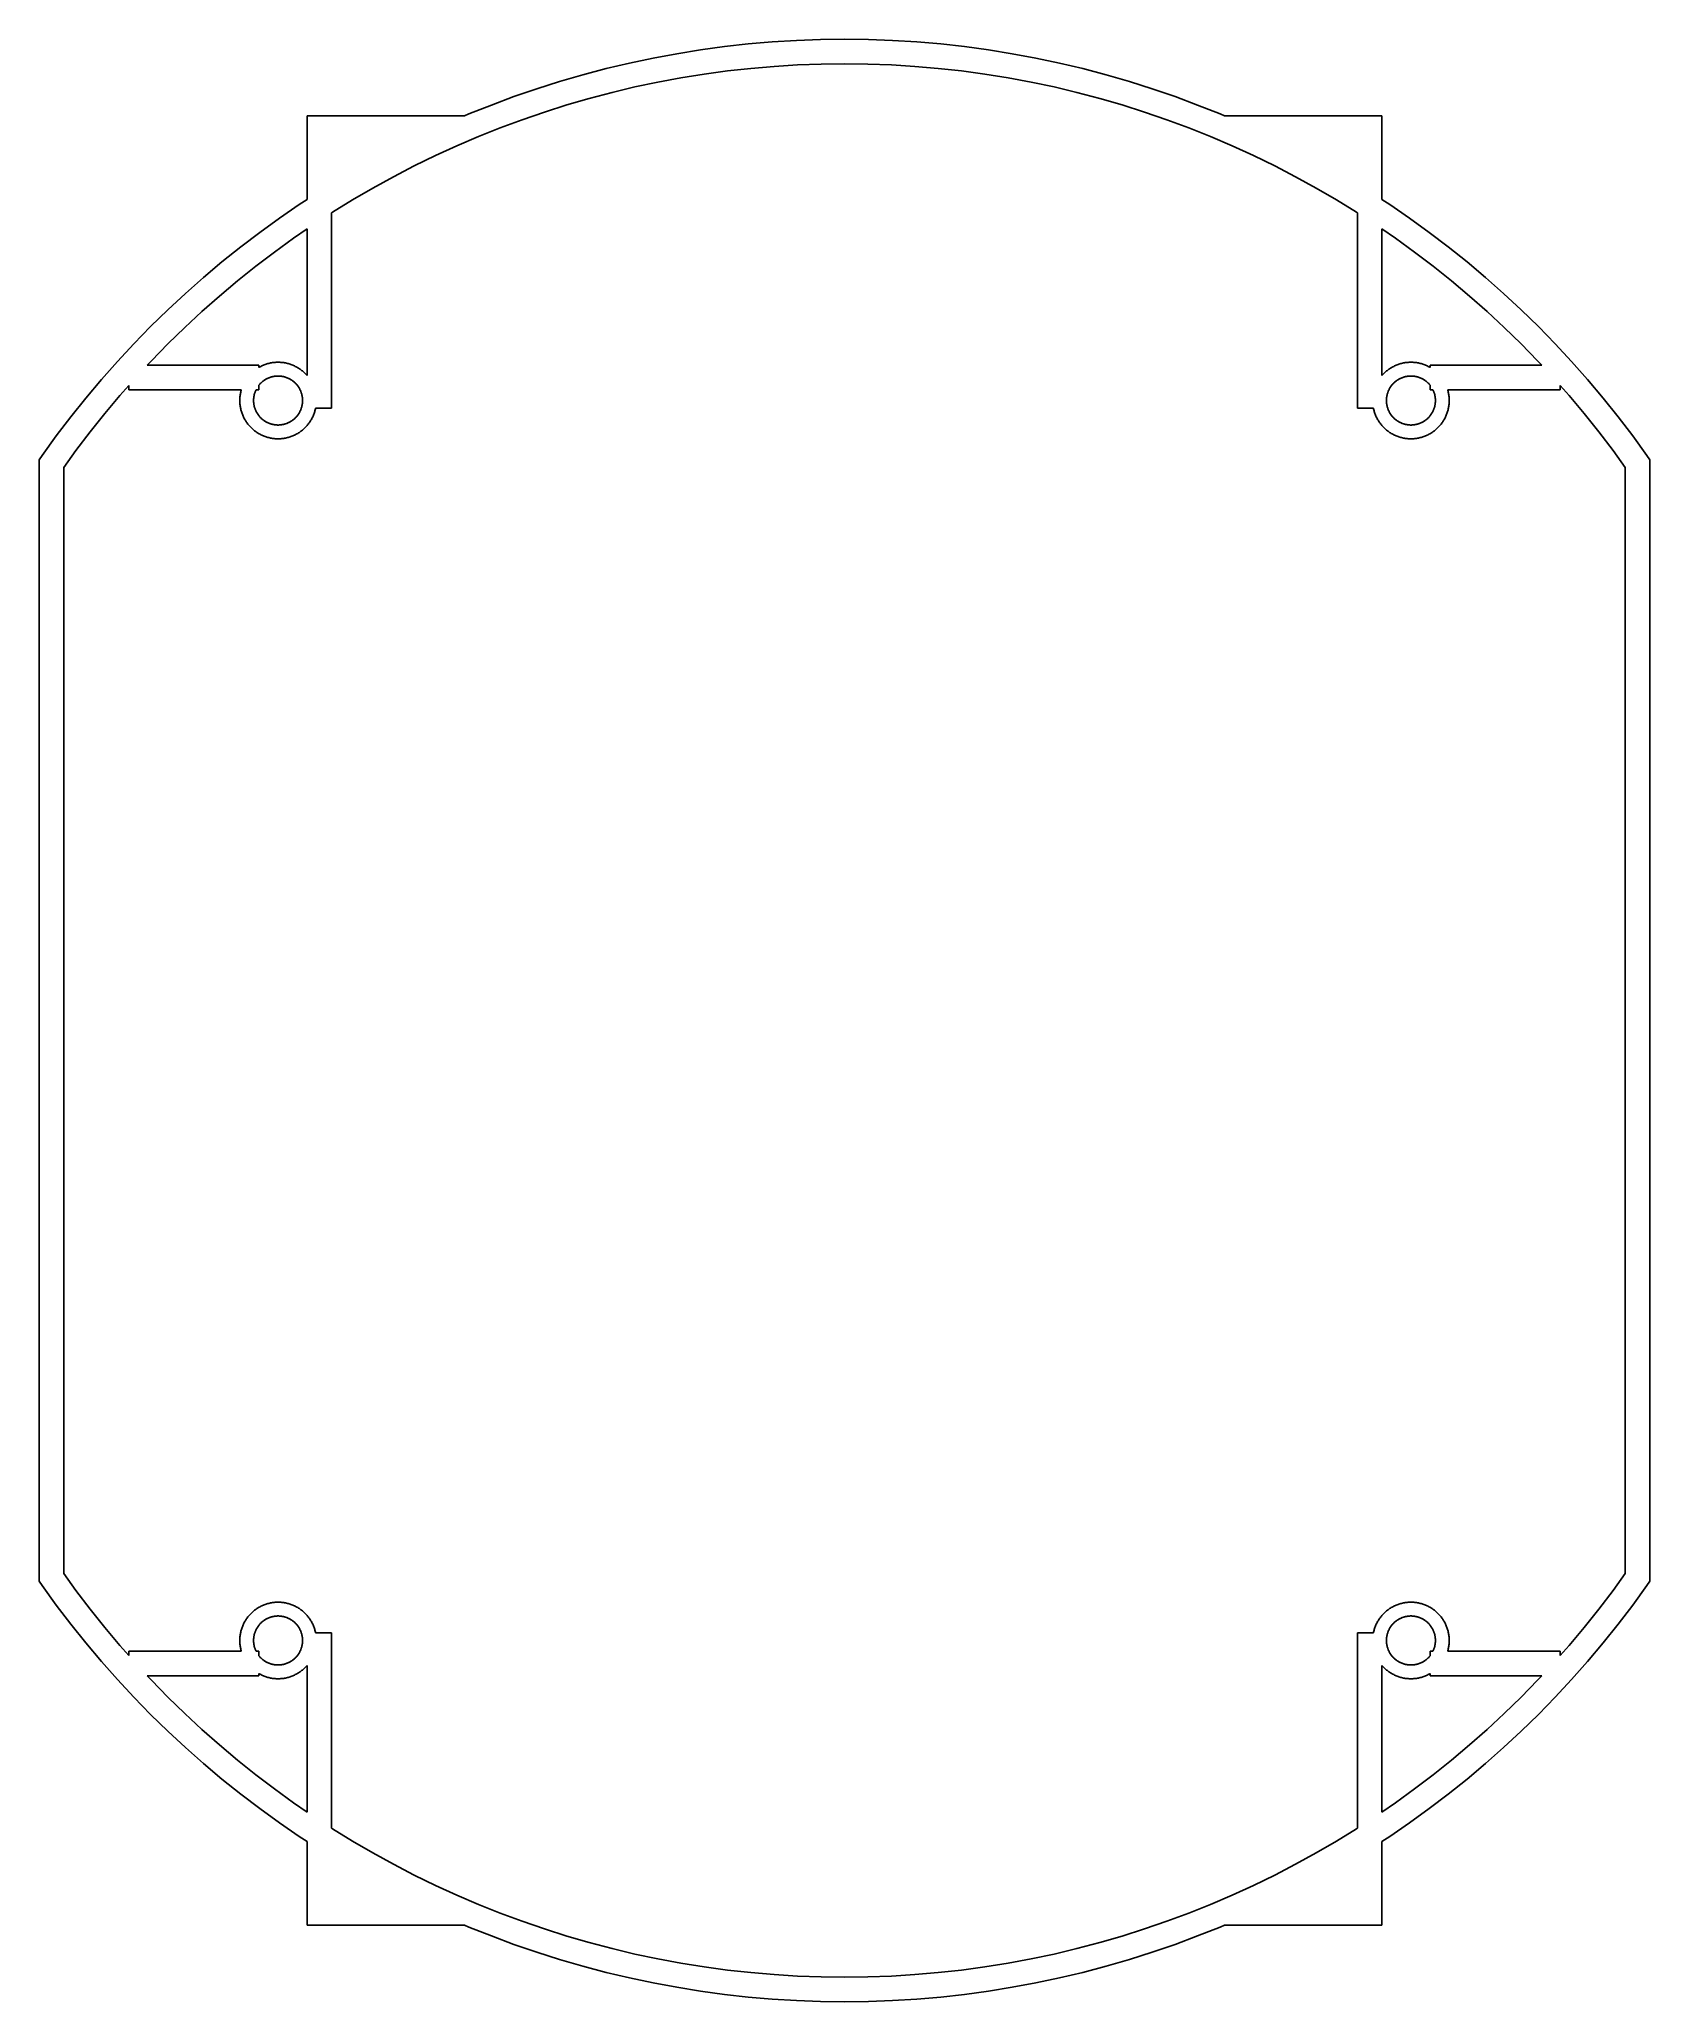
# Model space of a CAD drawing. Header units: metres. Extents: x -53 to 53, y -64 to 64.
import ezdxf

# ---------------------------------------------------------------- set-up
doc = ezdxf.new("R2010")
doc.units = ezdxf.units.M

msp = doc.modelspace()

# ---------------------------------------------------------------- linework, layer by layer
for p, q in [((0, 64.1), (-1.5731, 64.0807)), ((1.5731, 64.0807), (0, 64.1)), ((-12.5053, 62.8683), (-14.0444, 62.5425)), ((-10.9586, 63.1563), (-12.5053, 62.8683)), ((-9.4054, 63.4062), (-10.9586, 63.1563)), ((-7.8465, 63.6179), (-9.4054, 63.4062)), ((-6.2829, 63.7913), (-7.8465, 63.6179)), ((-4.7155, 63.9263), (-6.2829, 63.7913)), ((-3.1452, 64.0228), (-4.7155, 63.9263)), ((-1.5731, 64.0807), (-3.1452, 64.0228)), ((3.1452, 64.0228), (1.5731, 64.0807)), ((4.7155, 63.9263), (3.1452, 64.0228)), ((6.2829, 63.7913), (4.7155, 63.9263)), ((7.8465, 63.6179), (6.2829, 63.7913)), ((9.4054, 63.4062), (7.8465, 63.6179)), ((10.9586, 63.1563), (9.4054, 63.4062)), ((12.5053, 62.8683), (10.9586, 63.1563)), ((14.0444, 62.5425), (12.5053, 62.8683)), ((-17.0963, 61.778), (-18.6072, 61.3399)), ((-15.575, 62.179), (-17.0963, 61.778)), ((-14.0444, 62.5425), (-15.575, 62.179)), ((-12.1931, 61.2991), (-10.6851, 61.5798)), ((-10.6851, 61.5798), (-9.1707, 61.8235)), ((-9.1707, 61.8235), (-7.6507, 62.03)), ((-7.6507, 62.03), (-6.1261, 62.199)), ((-6.1261, 62.199), (-4.5978, 62.3306)), ((-4.5978, 62.3306), (-3.0667, 62.4247)), ((-3.0667, 62.4247), (-1.5338, 62.4812)), ((-1.5338, 62.4812), (0, 62.5)), ((0, 62.5), (1.5338, 62.4812)), ((1.5338, 62.4812), (3.0667, 62.4247)), ((3.0667, 62.4247), (4.5978, 62.3306)), ((4.5978, 62.3306), (6.1261, 62.199)), ((6.1261, 62.199), (7.6507, 62.03)), ((7.6507, 62.03), (9.1707, 61.8235)), ((9.1707, 61.8235), (10.6851, 61.5798)), ((10.6851, 61.5798), (12.1931, 61.2991)), ((15.575, 62.179), (14.0444, 62.5425)), ((17.0963, 61.778), (15.575, 62.179)), ((18.6072, 61.3399), (17.0963, 61.778)), ((-21.5946, 60.353), (-23.0693, 59.8048)), ((-20.107, 60.8647), (-21.5946, 60.353)), ((-18.6072, 61.3399), (-20.107, 60.8647)), ((-16.6695, 60.236), (-15.1862, 60.627)), ((-15.1862, 60.627), (-13.6938, 60.9814)), ((-13.6938, 60.9814), (-12.1931, 61.2991)), ((12.1931, 61.2991), (13.6938, 60.9814)), ((13.6938, 60.9814), (15.1862, 60.627)), ((15.1862, 60.627), (16.6695, 60.236)), ((20.107, 60.8647), (18.6072, 61.3399)), ((21.5946, 60.353), (20.107, 60.8647)), ((23.0693, 59.8048), (21.5946, 60.353)), ((-24.8115, 59.1), (-35.1, 59.1)), ((-35.1, 59.1), (-35.1, 53.6303)), ((-24.53, 59.2207), (-24.8115, 59.1)), ((-23.0693, 59.8048), (-24.53, 59.2207)), ((-21.0556, 58.8465), (-19.6051, 59.3455)), ((-19.6051, 59.3455), (-18.1428, 59.8088)), ((-18.1428, 59.8088), (-16.6695, 60.236)), ((16.6695, 60.236), (18.1428, 59.8088)), ((18.1428, 59.8088), (19.6051, 59.3455)), ((19.6051, 59.3455), (21.0556, 58.8465)), ((24.53, 59.2207), (23.0693, 59.8048)), ((24.8115, 59.1), (24.53, 59.2207)), ((35.1, 59.1), (24.8115, 59.1)), ((35.1, 53.6303), (35.1, 59.1)), ((-25.3276, 57.1381), (-23.9177, 57.7425)), ((-23.9177, 57.7425), (-22.4934, 58.312)), ((-22.4934, 58.312), (-21.0556, 58.8465)), ((21.0556, 58.8465), (22.4934, 58.312)), ((22.4934, 58.312), (23.9177, 57.7425)), ((23.9177, 57.7425), (25.3276, 57.1381)), ((-28.1007, 55.8265), (-26.7222, 56.4993)), ((-26.7222, 56.4993), (-25.3276, 57.1381)), ((25.3276, 57.1381), (26.7222, 56.4993)), ((26.7222, 56.4993), (28.1007, 55.8265)), ((-29.4623, 55.1201), (-28.1007, 55.8265)), ((28.1007, 55.8265), (29.4623, 55.1201)), ((-32.1314, 53.608), (-30.8061, 54.3804)), ((-30.8061, 54.3804), (-29.4623, 55.1201)), ((29.4623, 55.1201), (30.8061, 54.3804)), ((30.8061, 54.3804), (32.1314, 53.608)), ((-35.612, 53.2972), (-36.9093, 52.4072)), ((-35.1, 53.6303), (-35.612, 53.2972)), ((-33.5, 52.7626), (-33.4373, 52.8033)), ((-33.5, 40), (-33.5, 52.7626)), ((-33.4373, 52.8033), (-32.1314, 53.608)), ((32.1314, 53.608), (33.4373, 52.8033)), ((33.4373, 52.8033), (33.5, 52.7626)), ((33.5, 52.7626), (33.5, 40)), ((35.612, 53.2972), (35.1, 53.6303)), ((36.9093, 52.4072), (35.612, 53.2972)), ((-38.1843, 51.4856), (-39.4363, 50.533)), ((-36.9093, 52.4072), (-38.1843, 51.4856)), ((-35.988, 51.099), (-35.1, 51.7083)), ((-35.1, 51.7083), (-35.1, 42.1246)), ((35.1, 51.7083), (35.988, 51.099)), ((35.1, 42.1246), (35.1, 51.7083)), ((38.1843, 51.4856), (36.9093, 52.4072)), ((39.4363, 50.533), (38.1843, 51.4856)), ((-39.4363, 50.533), (-40.6646, 49.55)), ((-38.452, 49.2717), (-37.2312, 50.2005)), ((-37.2312, 50.2005), (-35.988, 51.099)), ((35.988, 51.099), (37.2312, 50.2005)), ((37.2312, 50.2005), (38.452, 49.2717)), ((40.6646, 49.55), (39.4363, 50.533)), ((-40.6646, 49.55), (-41.8684, 48.5371)), ((-39.6496, 48.3131), (-38.452, 49.2717)), ((38.452, 49.2717), (39.6496, 48.3131)), ((41.8684, 48.5371), (40.6646, 49.55)), ((-43.0469, 47.495), (-44.1995, 46.4242)), ((-41.8684, 48.5371), (-43.0469, 47.495)), ((-40.8233, 47.3255), (-39.6496, 48.3131)), ((39.6496, 48.3131), (40.8233, 47.3255)), ((43.0469, 47.495), (41.8684, 48.5371)), ((44.1995, 46.4242), (43.0469, 47.495)), ((-44.1995, 46.4242), (-45.3255, 45.3255)), ((-43.0963, 45.2654), (-41.9724, 46.3094)), ((-41.9724, 46.3094), (-40.8233, 47.3255)), ((40.8233, 47.3255), (41.9724, 46.3094)), ((41.9724, 46.3094), (43.0963, 45.2654)), ((45.3255, 45.3255), (44.1995, 46.4242)), ((-45.3255, 45.3255), (-46.4242, 44.1995)), ((-44.1942, 44.1942), (-43.0963, 45.2654)), ((43.0963, 45.2654), (44.1942, 44.1942)), ((46.4242, 44.1995), (45.3255, 45.3255)), ((-46.4242, 44.1995), (-47.495, 43.0469)), ((-45.2654, 43.0963), (-44.1942, 44.1942)), ((44.1942, 44.1942), (45.2654, 43.0963)), ((47.495, 43.0469), (46.4242, 44.1995)), ((-47.495, 43.0469), (-48.5371, 41.8684)), ((-45.5407, 42.8), (-45.2654, 43.0963)), ((-38.25, 42.8), (-45.5407, 42.8)), ((-38.25, 42.6649), (-38.25, 42.8)), ((-38.2322, 42.6752), (-38.25, 42.6649)), ((-38.1785, 42.7048), (-38.2322, 42.6752)), ((-38.124, 42.733), (-38.1785, 42.7048)), ((-38.0689, 42.76), (-38.124, 42.733)), ((-38.0131, 42.7855), (-38.0689, 42.76)), ((-37.9567, 42.8097), (-38.0131, 42.7855)), ((-37.8997, 42.8325), (-37.9567, 42.8097)), ((-37.8422, 42.8539), (-37.8997, 42.8325)), ((-37.7842, 42.8738), (-37.8422, 42.8539)), ((-37.7257, 42.8923), (-37.7842, 42.8738)), ((-37.6668, 42.9094), (-37.7257, 42.8923)), ((-37.6074, 42.9251), (-37.6668, 42.9094)), ((-37.5477, 42.9393), (-37.6074, 42.9251)), ((-37.4877, 42.952), (-37.5477, 42.9393)), ((-37.4274, 42.9632), (-37.4877, 42.952)), ((-37.3668, 42.9729), (-37.4274, 42.9632)), ((-37.306, 42.9812), (-37.3668, 42.9729)), ((-37.245, 42.988), (-37.306, 42.9812)), ((-37.1839, 42.9932), (-37.245, 42.988)), ((-37.1227, 42.997), (-37.1839, 42.9932)), ((-37.0613, 42.9992), (-37.1227, 42.997)), ((-37, 43), (-37.0613, 42.9992)), ((-36.9386, 42.9992), (-37, 43)), ((-36.8773, 42.997), (-36.9386, 42.9992)), ((-36.8161, 42.9932), (-36.8773, 42.997)), ((-36.755, 42.988), (-36.8161, 42.9932)), ((-36.694, 42.9812), (-36.755, 42.988)), ((-36.6332, 42.9729), (-36.694, 42.9812)), ((-36.5726, 42.9632), (-36.6332, 42.9729)), ((-36.5123, 42.952), (-36.5726, 42.9632)), ((-36.4522, 42.9393), (-36.5123, 42.952)), ((-36.3925, 42.9251), (-36.4522, 42.9393)), ((-36.3332, 42.9094), (-36.3925, 42.9251)), ((-36.2743, 42.8923), (-36.3332, 42.9094)), ((-36.2158, 42.8738), (-36.2743, 42.8923)), ((-36.1578, 42.8539), (-36.2158, 42.8738)), ((-36.1003, 42.8325), (-36.1578, 42.8539)), ((-36.0433, 42.8097), (-36.1003, 42.8325)), ((-35.9869, 42.7855), (-36.0433, 42.8097)), ((-35.9311, 42.76), (-35.9869, 42.7855)), ((-35.876, 42.733), (-35.9311, 42.76)), ((-35.8215, 42.7048), (-35.876, 42.733)), ((-35.7677, 42.6752), (-35.8215, 42.7048)), ((-35.7147, 42.6443), (-35.7677, 42.6752)), ((-35.6625, 42.6121), (-35.7147, 42.6443)), ((-35.6111, 42.5787), (-35.6625, 42.6121)), ((-35.5605, 42.544), (-35.6111, 42.5787)), ((-35.5107, 42.508), (-35.5605, 42.544)), ((-35.4619, 42.4709), (-35.5107, 42.508)), ((-35.414, 42.4325), (-35.4619, 42.4709)), ((-35.3671, 42.393), (-35.414, 42.4325)), ((-35.3211, 42.3524), (-35.3671, 42.393)), ((-35.2761, 42.3106), (-35.3211, 42.3524)), ((-35.2322, 42.2678), (-35.2761, 42.3106)), ((35.2761, 42.3106), (35.2322, 42.2678)), ((35.3211, 42.3524), (35.2761, 42.3106)), ((35.3671, 42.393), (35.3211, 42.3524)), ((35.414, 42.4325), (35.3671, 42.393)), ((35.4619, 42.4709), (35.414, 42.4325)), ((35.5107, 42.508), (35.4619, 42.4709)), ((35.5605, 42.544), (35.5107, 42.508)), ((35.6111, 42.5787), (35.5605, 42.544)), ((35.6625, 42.6121), (35.6111, 42.5787)), ((35.7147, 42.6443), (35.6625, 42.6121)), ((35.7677, 42.6752), (35.7147, 42.6443)), ((35.8215, 42.7048), (35.7677, 42.6752)), ((35.876, 42.733), (35.8215, 42.7048)), ((35.9311, 42.76), (35.876, 42.733)), ((35.9869, 42.7855), (35.9311, 42.76)), ((36.0433, 42.8097), (35.9869, 42.7855)), ((36.1003, 42.8325), (36.0433, 42.8097)), ((36.1578, 42.8539), (36.1003, 42.8325)), ((36.2158, 42.8738), (36.1578, 42.8539)), ((36.2743, 42.8923), (36.2158, 42.8738)), ((36.3332, 42.9094), (36.2743, 42.8923)), ((36.3925, 42.9251), (36.3332, 42.9094)), ((36.4522, 42.9393), (36.3925, 42.9251)), ((36.5123, 42.952), (36.4522, 42.9393)), ((36.5726, 42.9632), (36.5123, 42.952)), ((36.6332, 42.9729), (36.5726, 42.9632)), ((36.694, 42.9812), (36.6332, 42.9729)), ((36.755, 42.988), (36.694, 42.9812)), ((36.8161, 42.9932), (36.755, 42.988)), ((36.8773, 42.997), (36.8161, 42.9932)), ((36.9386, 42.9992), (36.8773, 42.997)), ((37, 43), (36.9386, 42.9992)), ((37.0613, 42.9992), (37, 43)), ((37.1227, 42.997), (37.0613, 42.9992)), ((37.1839, 42.9932), (37.1227, 42.997)), ((37.245, 42.988), (37.1839, 42.9932)), ((37.306, 42.9812), (37.245, 42.988)), ((37.3668, 42.9729), (37.306, 42.9812)), ((37.4274, 42.9632), (37.3668, 42.9729)), ((37.4877, 42.952), (37.4274, 42.9632)), ((37.5477, 42.9393), (37.4877, 42.952)), ((37.6074, 42.9251), (37.5477, 42.9393)), ((37.6668, 42.9094), (37.6074, 42.9251)), ((37.7257, 42.8923), (37.6668, 42.9094)), ((37.7842, 42.8738), (37.7257, 42.8923)), ((37.8422, 42.8539), (37.7842, 42.8738)), ((37.8997, 42.8325), (37.8422, 42.8539)), ((37.9567, 42.8097), (37.8997, 42.8325)), ((38.0131, 42.7855), (37.9567, 42.8097)), ((38.0689, 42.76), (38.0131, 42.7855)), ((38.124, 42.733), (38.0689, 42.76)), ((38.1785, 42.7048), (38.124, 42.733)), ((38.2322, 42.6752), (38.1785, 42.7048)), ((38.25, 42.6649), (38.2322, 42.6752)), ((45.5407, 42.8), (38.25, 42.8)), ((38.25, 42.8), (38.25, 42.6649)), ((45.2654, 43.0963), (45.5407, 42.8)), ((48.5371, 41.8684), (47.495, 43.0469)), ((-48.5371, 41.8684), (-49.55, 40.6646)), ((-47.3255, 40.8233), (-46.75, 41.4742)), ((-46.75, 41.4742), (-46.75, 41.2)), ((-46.75, 41.2), (-39.3998, 41.2)), ((-39.4393, 41.0477), (-39.452, 40.9877)), ((-39.4251, 41.1074), (-39.4393, 41.0477)), ((-39.4094, 41.1668), (-39.4251, 41.1074)), ((-39.3998, 41.2), (-39.4094, 41.1668)), ((-38.5192, 41.0019), (-38.5065, 41.039)), ((-38.5065, 41.039), (-38.4928, 41.0758)), ((-38.4928, 41.0758), (-38.4782, 41.1123)), ((-38.4782, 41.1123), (-38.4627, 41.1484)), ((-38.4627, 41.1484), (-38.4464, 41.1841)), ((-38.4464, 41.1841), (-38.4386, 41.2)), ((-38.4386, 41.2), (-38.25, 41.2)), ((-38.25, 41.4986), (-38.2368, 41.515)), ((-38.25, 41.2), (-38.25, 41.4986)), ((-38.2368, 41.515), (-38.2115, 41.5451)), ((-38.2115, 41.5451), (-38.1855, 41.5745)), ((-38.1855, 41.5745), (-38.1588, 41.6033)), ((-38.1588, 41.6033), (-38.1314, 41.6314)), ((-38.1314, 41.6314), (-38.1033, 41.6588)), ((-38.1033, 41.6588), (-38.0745, 41.6855)), ((-38.0745, 41.6855), (-38.0451, 41.7115)), ((-38.0451, 41.7115), (-38.015, 41.7368)), ((-38.015, 41.7368), (-37.9844, 41.7614)), ((-37.9844, 41.7614), (-37.9531, 41.7851)), ((-37.9531, 41.7851), (-37.9213, 41.8081)), ((-37.9213, 41.8081), (-37.8889, 41.8304)), ((-37.8889, 41.8304), (-37.856, 41.8518)), ((-37.856, 41.8518), (-37.8226, 41.8724)), ((-37.8226, 41.8724), (-37.7886, 41.8921)), ((-37.7886, 41.8921), (-37.7542, 41.9111)), ((-37.7542, 41.9111), (-37.7194, 41.9292)), ((-37.7194, 41.9292), (-37.6841, 41.9464)), ((-37.6841, 41.9464), (-37.6484, 41.9627)), ((-37.6484, 41.9627), (-37.6123, 41.9782)), ((-37.6123, 41.9782), (-37.5758, 41.9928)), ((-37.5758, 41.9928), (-37.539, 42.0065)), ((-37.539, 42.0065), (-37.5019, 42.0192)), ((-37.5019, 42.0192), (-37.4644, 42.0311)), ((-37.4644, 42.0311), (-37.4267, 42.042)), ((-37.4267, 42.042), (-37.3888, 42.052)), ((-37.3888, 42.052), (-37.3506, 42.0611)), ((-37.3506, 42.0611), (-37.3121, 42.0692)), ((-37.3121, 42.0692), (-37.2735, 42.0764)), ((-37.2735, 42.0764), (-37.2348, 42.0827)), ((-37.2348, 42.0827), (-37.1958, 42.088)), ((-37.1958, 42.088), (-37.1568, 42.0923)), ((-37.1568, 42.0923), (-37.1177, 42.0957)), ((-37.1177, 42.0957), (-37.0785, 42.0981)), ((-37.0785, 42.0981), (-37.0393, 42.0995)), ((-37.0393, 42.0995), (-37, 42.1)), ((-37, 42.1), (-36.9607, 42.0995)), ((-36.9607, 42.0995), (-36.9215, 42.0981)), ((-36.9215, 42.0981), (-36.8823, 42.0957)), ((-36.8823, 42.0957), (-36.8432, 42.0923)), ((-36.8432, 42.0923), (-36.8041, 42.088)), ((-36.8041, 42.088), (-36.7652, 42.0827)), ((-36.7652, 42.0827), (-36.7265, 42.0764)), ((-36.7265, 42.0764), (-36.6879, 42.0692)), ((-36.6879, 42.0692), (-36.6494, 42.0611)), ((-36.6494, 42.0611), (-36.6112, 42.052)), ((-36.6112, 42.052), (-36.5733, 42.042)), ((-36.5733, 42.042), (-36.5355, 42.0311)), ((-36.5355, 42.0311), (-36.4981, 42.0192)), ((-36.4981, 42.0192), (-36.461, 42.0065)), ((-36.461, 42.0065), (-36.4242, 41.9928)), ((-36.4242, 41.9928), (-36.3877, 41.9782)), ((-36.3877, 41.9782), (-36.3516, 41.9627)), ((-36.3516, 41.9627), (-36.3159, 41.9464)), ((-36.3159, 41.9464), (-36.2806, 41.9292)), ((-36.2806, 41.9292), (-36.2458, 41.9111)), ((-36.2458, 41.9111), (-36.2114, 41.8921)), ((-36.2114, 41.8921), (-36.1774, 41.8724)), ((-36.1774, 41.8724), (-36.144, 41.8518)), ((-36.144, 41.8518), (-36.1111, 41.8304)), ((-36.1111, 41.8304), (-36.0787, 41.8081)), ((-36.0787, 41.8081), (-36.0469, 41.7851)), ((-36.0469, 41.7851), (-36.0156, 41.7614)), ((-36.0156, 41.7614), (-35.985, 41.7368)), ((-35.985, 41.7368), (-35.9549, 41.7115)), ((-35.9549, 41.7115), (-35.9255, 41.6855)), ((-35.9255, 41.6855), (-35.8967, 41.6588)), ((-35.8967, 41.6588), (-35.8686, 41.6314)), ((-35.8686, 41.6314), (-35.8412, 41.6033)), ((-35.8412, 41.6033), (-35.8145, 41.5745)), ((-35.8145, 41.5745), (-35.7885, 41.5451)), ((-35.7885, 41.5451), (-35.7632, 41.515)), ((-35.7632, 41.515), (-35.7386, 41.4844)), ((-35.7386, 41.4844), (-35.7149, 41.4531)), ((-35.7149, 41.4531), (-35.6919, 41.4213)), ((-35.6919, 41.4213), (-35.6696, 41.3889)), ((-35.6696, 41.3889), (-35.6482, 41.356)), ((-35.6482, 41.356), (-35.6276, 41.3226)), ((-35.6276, 41.3226), (-35.6078, 41.2886)), ((-35.6078, 41.2886), (-35.5889, 41.2542)), ((-35.5889, 41.2542), (-35.5708, 41.2194)), ((-35.5708, 41.2194), (-35.5536, 41.1841)), ((-35.5536, 41.1841), (-35.5373, 41.1484)), ((-35.5373, 41.1484), (-35.5218, 41.1123)), ((-35.5218, 41.1123), (-35.5072, 41.0758)), ((-35.5072, 41.0758), (-35.4935, 41.039)), ((-35.4935, 41.039), (-35.4807, 41.0019)), ((-35.1894, 42.2238), (-35.2322, 42.2678)), ((-35.1476, 42.1789), (-35.1894, 42.2238)), ((-35.107, 42.1329), (-35.1476, 42.1789)), ((-35.1, 42.1246), (-35.107, 42.1329)), ((35.107, 42.1329), (35.1, 42.1246)), ((35.1476, 42.1789), (35.107, 42.1329)), ((35.1894, 42.2238), (35.1476, 42.1789)), ((35.2322, 42.2678), (35.1894, 42.2238)), ((35.4807, 41.0019), (35.4935, 41.039)), ((35.4935, 41.039), (35.5072, 41.0758)), ((35.5072, 41.0758), (35.5218, 41.1123)), ((35.5218, 41.1123), (35.5373, 41.1484)), ((35.5373, 41.1484), (35.5536, 41.1841)), ((35.5536, 41.1841), (35.5708, 41.2194)), ((35.5708, 41.2194), (35.5889, 41.2542)), ((35.5889, 41.2542), (35.6078, 41.2886)), ((35.6078, 41.2886), (35.6276, 41.3226)), ((35.6276, 41.3226), (35.6482, 41.356)), ((35.6482, 41.356), (35.6696, 41.3889)), ((35.6696, 41.3889), (35.6919, 41.4213)), ((35.6919, 41.4213), (35.7149, 41.4531)), ((35.7149, 41.4531), (35.7386, 41.4844)), ((35.7386, 41.4844), (35.7632, 41.515)), ((35.7632, 41.515), (35.7885, 41.5451)), ((35.7885, 41.5451), (35.8145, 41.5745)), ((35.8145, 41.5745), (35.8412, 41.6033)), ((35.8412, 41.6033), (35.8686, 41.6314)), ((35.8686, 41.6314), (35.8967, 41.6588)), ((35.8967, 41.6588), (35.9255, 41.6855)), ((35.9255, 41.6855), (35.9549, 41.7115)), ((35.9549, 41.7115), (35.985, 41.7368)), ((35.985, 41.7368), (36.0156, 41.7614)), ((36.0156, 41.7614), (36.0469, 41.7851)), ((36.0469, 41.7851), (36.0787, 41.8081)), ((36.0787, 41.8081), (36.1111, 41.8304)), ((36.1111, 41.8304), (36.144, 41.8518)), ((36.144, 41.8518), (36.1774, 41.8724)), ((36.1774, 41.8724), (36.2114, 41.8921)), ((36.2114, 41.8921), (36.2458, 41.9111)), ((36.2458, 41.9111), (36.2806, 41.9292)), ((36.2806, 41.9292), (36.3159, 41.9464)), ((36.3159, 41.9464), (36.3516, 41.9627)), ((36.3516, 41.9627), (36.3877, 41.9782)), ((36.3877, 41.9782), (36.4242, 41.9928)), ((36.4242, 41.9928), (36.461, 42.0065)), ((36.461, 42.0065), (36.4981, 42.0192)), ((36.4981, 42.0192), (36.5355, 42.0311)), ((36.5355, 42.0311), (36.5733, 42.042)), ((36.5733, 42.042), (36.6112, 42.052)), ((36.6112, 42.052), (36.6494, 42.0611)), ((36.6494, 42.0611), (36.6879, 42.0692)), ((36.6879, 42.0692), (36.7265, 42.0764)), ((36.7265, 42.0764), (36.7652, 42.0827)), ((36.7652, 42.0827), (36.8041, 42.088)), ((36.8041, 42.088), (36.8432, 42.0923)), ((36.8432, 42.0923), (36.8823, 42.0957)), ((36.8823, 42.0957), (36.9215, 42.0981)), ((36.9215, 42.0981), (36.9607, 42.0995)), ((36.9607, 42.0995), (37, 42.1)), ((37, 42.1), (37.0393, 42.0995)), ((37.0393, 42.0995), (37.0785, 42.0981)), ((37.0785, 42.0981), (37.1177, 42.0957)), ((37.1177, 42.0957), (37.1568, 42.0923)), ((37.1568, 42.0923), (37.1958, 42.088)), ((37.1958, 42.088), (37.2348, 42.0827)), ((37.2348, 42.0827), (37.2735, 42.0764)), ((37.2735, 42.0764), (37.3121, 42.0692)), ((37.3121, 42.0692), (37.3506, 42.0611)), ((37.3506, 42.0611), (37.3888, 42.052)), ((37.3888, 42.052), (37.4267, 42.042)), ((37.4267, 42.042), (37.4644, 42.0311)), ((37.4644, 42.0311), (37.5019, 42.0192)), ((37.5019, 42.0192), (37.539, 42.0065)), ((37.539, 42.0065), (37.5758, 41.9928)), ((37.5758, 41.9928), (37.6123, 41.9782)), ((37.6123, 41.9782), (37.6484, 41.9627)), ((37.6484, 41.9627), (37.6841, 41.9464)), ((37.6841, 41.9464), (37.7194, 41.9292)), ((37.7194, 41.9292), (37.7542, 41.9111)), ((37.7542, 41.9111), (37.7886, 41.8921)), ((37.7886, 41.8921), (37.8226, 41.8724)), ((37.8226, 41.8724), (37.856, 41.8518)), ((37.856, 41.8518), (37.8889, 41.8304)), ((37.8889, 41.8304), (37.9213, 41.8081)), ((37.9213, 41.8081), (37.9531, 41.7851)), ((37.9531, 41.7851), (37.9844, 41.7614)), ((37.9844, 41.7614), (38.015, 41.7368)), ((38.015, 41.7368), (38.0451, 41.7115)), ((38.0451, 41.7115), (38.0745, 41.6855)), ((38.0745, 41.6855), (38.1033, 41.6588)), ((38.1033, 41.6588), (38.1314, 41.6314)), ((38.1314, 41.6314), (38.1588, 41.6033)), ((38.1588, 41.6033), (38.1855, 41.5745)), ((38.1855, 41.5745), (38.2115, 41.5451)), ((38.2115, 41.5451), (38.2368, 41.515)), ((38.2368, 41.515), (38.25, 41.4986)), ((38.25, 41.4986), (38.25, 41.2)), ((38.25, 41.2), (38.4386, 41.2)), ((38.4386, 41.2), (38.4464, 41.1841)), ((38.4464, 41.1841), (38.4627, 41.1484)), ((38.4627, 41.1484), (38.4782, 41.1123)), ((38.4782, 41.1123), (38.4928, 41.0758)), ((38.4928, 41.0758), (38.5065, 41.039)), ((38.5065, 41.039), (38.5192, 41.0019)), ((39.4094, 41.1668), (39.3998, 41.2)), ((39.3998, 41.2), (46.75, 41.2)), ((39.4251, 41.1074), (39.4094, 41.1668)), ((39.4393, 41.0477), (39.4251, 41.1074)), ((39.452, 40.9877), (39.4393, 41.0477)), ((46.75, 41.2), (46.75, 41.4742)), ((46.75, 41.4742), (47.3255, 40.8233)), ((49.55, 40.6646), (48.5371, 41.8684)), ((-49.55, 40.6646), (-50.533, 39.4363)), ((-48.3131, 39.6496), (-47.3255, 40.8233)), ((-39.4992, 40.5613), (-39.5, 40.5)), ((-39.5, 40.5), (-39.4992, 40.4386)), ((-39.497, 40.6227), (-39.4992, 40.5613)), ((-39.4992, 40.4386), (-39.497, 40.3773)), ((-39.4932, 40.6839), (-39.497, 40.6227)), ((-39.497, 40.3773), (-39.4932, 40.3161)), ((-39.488, 40.745), (-39.4932, 40.6839)), ((-39.4932, 40.3161), (-39.488, 40.255)), ((-39.4812, 40.806), (-39.488, 40.745)), ((-39.488, 40.255), (-39.4812, 40.194)), ((-39.4729, 40.8668), (-39.4812, 40.806)), ((-39.4812, 40.194), (-39.4729, 40.1332)), ((-39.4632, 40.9274), (-39.4729, 40.8668)), ((-39.4729, 40.1332), (-39.4632, 40.0726)), ((-39.452, 40.9877), (-39.4632, 40.9274)), ((-39.4632, 40.0726), (-39.452, 40.0123)), ((-39.452, 40.0123), (-39.4393, 39.9522)), ((-39.4393, 39.9522), (-39.4251, 39.8925)), ((-39.4251, 39.8925), (-39.4094, 39.8332)), ((-39.4094, 39.8332), (-39.3923, 39.7743)), ((-39.3923, 39.7743), (-39.3738, 39.7158)), ((-38.6, 40.5), (-38.5995, 40.5393)), ((-38.5995, 40.4607), (-38.6, 40.5)), ((-38.5995, 40.5393), (-38.5981, 40.5785)), ((-38.5981, 40.4215), (-38.5995, 40.4607)), ((-38.5981, 40.5785), (-38.5957, 40.6177)), ((-38.5957, 40.3823), (-38.5981, 40.4215)), ((-38.5957, 40.6177), (-38.5923, 40.6568)), ((-38.5923, 40.3432), (-38.5957, 40.3823)), ((-38.5923, 40.6568), (-38.588, 40.6958)), ((-38.588, 40.3041), (-38.5923, 40.3432)), ((-38.588, 40.6958), (-38.5827, 40.7348)), ((-38.5827, 40.2652), (-38.588, 40.3041)), ((-38.5827, 40.7348), (-38.5764, 40.7735)), ((-38.5764, 40.2265), (-38.5827, 40.2652)), ((-38.5764, 40.7735), (-38.5692, 40.8121)), ((-38.5692, 40.1879), (-38.5764, 40.2265)), ((-38.5692, 40.8121), (-38.5611, 40.8506)), ((-38.5611, 40.1494), (-38.5692, 40.1879)), ((-38.5611, 40.8506), (-38.552, 40.8888)), ((-38.552, 40.1112), (-38.5611, 40.1494)), ((-38.552, 40.8888), (-38.542, 40.9267)), ((-38.542, 40.0733), (-38.552, 40.1112)), ((-38.542, 40.9267), (-38.5311, 40.9644)), ((-38.5311, 40.0355), (-38.542, 40.0733)), ((-38.5311, 40.9644), (-38.5192, 41.0019)), ((-38.5192, 39.9981), (-38.5311, 40.0355)), ((-38.5065, 39.961), (-38.5192, 39.9981)), ((-38.4928, 39.9242), (-38.5065, 39.961)), ((-38.4782, 39.8877), (-38.4928, 39.9242)), ((-38.4627, 39.8516), (-38.4782, 39.8877)), ((-38.4464, 39.8159), (-38.4627, 39.8516)), ((-38.4292, 39.7806), (-38.4464, 39.8159)), ((-38.4111, 39.7458), (-38.4292, 39.7806)), ((-38.3921, 39.7114), (-38.4111, 39.7458)), ((-35.5889, 39.7458), (-35.6078, 39.7114)), ((-35.5708, 39.7806), (-35.5889, 39.7458)), ((-35.5536, 39.8159), (-35.5708, 39.7806)), ((-35.5373, 39.8516), (-35.5536, 39.8159)), ((-35.5218, 39.8877), (-35.5373, 39.8516)), ((-35.5072, 39.9242), (-35.5218, 39.8877)), ((-35.4935, 39.961), (-35.5072, 39.9242)), ((-35.4807, 39.9981), (-35.4935, 39.961)), ((-35.4807, 41.0019), (-35.4689, 40.9644)), ((-35.4689, 40.0355), (-35.4807, 39.9981)), ((-35.4689, 40.9644), (-35.4579, 40.9267)), ((-35.4579, 40.0733), (-35.4689, 40.0355)), ((-35.4579, 40.9267), (-35.448, 40.8888)), ((-35.448, 40.1112), (-35.4579, 40.0733)), ((-35.448, 40.8888), (-35.4389, 40.8506)), ((-35.4389, 40.1494), (-35.448, 40.1112)), ((-35.4389, 40.8506), (-35.4307, 40.8121)), ((-35.4307, 40.1879), (-35.4389, 40.1494)), ((-35.4307, 40.8121), (-35.4236, 40.7735)), ((-35.4236, 40.2265), (-35.4307, 40.1879)), ((-35.4236, 40.7735), (-35.4173, 40.7348)), ((-35.4173, 40.2652), (-35.4236, 40.2265)), ((-35.4173, 40.7348), (-35.412, 40.6958)), ((-35.412, 40.3041), (-35.4173, 40.2652)), ((-35.412, 40.6958), (-35.4077, 40.6568)), ((-35.4077, 40.3432), (-35.412, 40.3041)), ((-35.4077, 40.6568), (-35.4043, 40.6177)), ((-35.4043, 40.3823), (-35.4077, 40.3432)), ((-35.4043, 40.6177), (-35.4019, 40.5785)), ((-35.4019, 40.4215), (-35.4043, 40.3823)), ((-35.4019, 40.5785), (-35.4005, 40.5393)), ((-35.4005, 40.4607), (-35.4019, 40.4215)), ((-35.4005, 40.5393), (-35.4, 40.5)), ((-35.4, 40.5), (-35.4005, 40.4607)), ((-34.6262, 39.7158), (-34.6077, 39.7743)), ((-34.6077, 39.7743), (-34.5906, 39.8332)), ((-34.5906, 39.8332), (-34.5749, 39.8925)), ((-34.5749, 39.8925), (-34.5607, 39.9522)), ((-34.5607, 39.9522), (-34.5506, 40)), ((-34.5506, 40), (-33.5, 40)), ((33.5, 40), (34.5506, 40)), ((34.5506, 40), (34.5607, 39.9522)), ((34.5607, 39.9522), (34.5749, 39.8925)), ((34.5749, 39.8925), (34.5906, 39.8332)), ((34.5906, 39.8332), (34.6077, 39.7743)), ((34.6077, 39.7743), (34.6262, 39.7158)), ((35.4, 40.5), (35.4005, 40.5393)), ((35.4005, 40.4607), (35.4, 40.5)), ((35.4005, 40.5393), (35.4019, 40.5785)), ((35.4019, 40.4215), (35.4005, 40.4607)), ((35.4019, 40.5785), (35.4043, 40.6177)), ((35.4043, 40.3823), (35.4019, 40.4215)), ((35.4043, 40.6177), (35.4077, 40.6568)), ((35.4077, 40.3432), (35.4043, 40.3823)), ((35.4077, 40.6568), (35.412, 40.6958)), ((35.412, 40.3041), (35.4077, 40.3432)), ((35.412, 40.6958), (35.4173, 40.7348)), ((35.4173, 40.2652), (35.412, 40.3041)), ((35.4173, 40.7348), (35.4236, 40.7735)), ((35.4236, 40.2265), (35.4173, 40.2652)), ((35.4236, 40.7735), (35.4307, 40.8121)), ((35.4307, 40.1879), (35.4236, 40.2265)), ((35.4307, 40.8121), (35.4389, 40.8506)), ((35.4389, 40.1494), (35.4307, 40.1879)), ((35.4389, 40.8506), (35.448, 40.8888)), ((35.448, 40.1112), (35.4389, 40.1494)), ((35.448, 40.8888), (35.4579, 40.9267)), ((35.4579, 40.0733), (35.448, 40.1112)), ((35.4579, 40.9267), (35.4689, 40.9644)), ((35.4689, 40.0355), (35.4579, 40.0733)), ((35.4689, 40.9644), (35.4807, 41.0019)), ((35.4807, 39.9981), (35.4689, 40.0355)), ((35.4935, 39.961), (35.4807, 39.9981)), ((35.5072, 39.9242), (35.4935, 39.961)), ((35.5218, 39.8877), (35.5072, 39.9242)), ((35.5373, 39.8516), (35.5218, 39.8877)), ((35.5536, 39.8159), (35.5373, 39.8516)), ((35.5708, 39.7806), (35.5536, 39.8159)), ((35.5889, 39.7458), (35.5708, 39.7806)), ((35.6078, 39.7114), (35.5889, 39.7458)), ((38.4111, 39.7458), (38.3921, 39.7114)), ((38.4292, 39.7806), (38.4111, 39.7458)), ((38.4464, 39.8159), (38.4292, 39.7806)), ((38.4627, 39.8516), (38.4464, 39.8159)), ((38.4782, 39.8877), (38.4627, 39.8516)), ((38.4928, 39.9242), (38.4782, 39.8877)), ((38.5065, 39.961), (38.4928, 39.9242)), ((38.5192, 39.9981), (38.5065, 39.961)), ((38.5192, 41.0019), (38.5311, 40.9644)), ((38.5311, 40.0355), (38.5192, 39.9981)), ((38.5311, 40.9644), (38.542, 40.9267)), ((38.542, 40.0733), (38.5311, 40.0355)), ((38.542, 40.9267), (38.552, 40.8888)), ((38.552, 40.1112), (38.542, 40.0733)), ((38.552, 40.8888), (38.5611, 40.8506)), ((38.5611, 40.1494), (38.552, 40.1112)), ((38.5611, 40.8506), (38.5692, 40.8121)), ((38.5692, 40.1879), (38.5611, 40.1494)), ((38.5692, 40.8121), (38.5764, 40.7735)), ((38.5764, 40.2265), (38.5692, 40.1879)), ((38.5764, 40.7735), (38.5827, 40.7348)), ((38.5827, 40.2652), (38.5764, 40.2265)), ((38.5827, 40.7348), (38.588, 40.6958)), ((38.588, 40.3041), (38.5827, 40.2652)), ((38.588, 40.6958), (38.5923, 40.6568)), ((38.5923, 40.3432), (38.588, 40.3041)), ((38.5923, 40.6568), (38.5957, 40.6177)), ((38.5957, 40.3823), (38.5923, 40.3432)), ((38.5957, 40.6177), (38.5981, 40.5785)), ((38.5981, 40.4215), (38.5957, 40.3823)), ((38.5981, 40.5785), (38.5995, 40.5393)), ((38.5995, 40.4607), (38.5981, 40.4215)), ((38.5995, 40.5393), (38.6, 40.5)), ((38.6, 40.5), (38.5995, 40.4607)), ((39.3738, 39.7158), (39.3923, 39.7743)), ((39.3923, 39.7743), (39.4094, 39.8332)), ((39.4094, 39.8332), (39.4251, 39.8925)), ((39.4251, 39.8925), (39.4393, 39.9522)), ((39.4393, 39.9522), (39.452, 40.0123)), ((39.4632, 40.9274), (39.452, 40.9877)), ((39.452, 40.0123), (39.4632, 40.0726)), ((39.4729, 40.8668), (39.4632, 40.9274)), ((39.4632, 40.0726), (39.4729, 40.1332)), ((39.4812, 40.806), (39.4729, 40.8668)), ((39.4729, 40.1332), (39.4812, 40.194)), ((39.488, 40.745), (39.4812, 40.806)), ((39.4812, 40.194), (39.488, 40.255)), ((39.4932, 40.6839), (39.488, 40.745)), ((39.488, 40.255), (39.4932, 40.3161)), ((39.497, 40.6227), (39.4932, 40.6839)), ((39.4932, 40.3161), (39.497, 40.3773)), ((39.4992, 40.5613), (39.497, 40.6227)), ((39.497, 40.3773), (39.4992, 40.4386)), ((39.5, 40.5), (39.4992, 40.5613)), ((39.4992, 40.4386), (39.5, 40.5)), ((47.3255, 40.8233), (48.3131, 39.6496)), ((50.533, 39.4363), (49.55, 40.6646)), ((-50.533, 39.4363), (-51.4856, 38.1843)), ((-49.2717, 38.452), (-48.3131, 39.6496)), ((-39.3738, 39.7158), (-39.3539, 39.6578)), ((-39.3539, 39.6578), (-39.3325, 39.6003)), ((-39.3325, 39.6003), (-39.3097, 39.5433)), ((-39.3097, 39.5433), (-39.2855, 39.4869)), ((-39.2855, 39.4869), (-39.26, 39.4311)), ((-39.26, 39.4311), (-39.233, 39.376)), ((-39.233, 39.376), (-39.2048, 39.3215)), ((-39.2048, 39.3215), (-39.1752, 39.2677)), ((-39.1752, 39.2677), (-39.1443, 39.2147)), ((-39.1443, 39.2147), (-39.1121, 39.1625)), ((-39.1121, 39.1625), (-39.0787, 39.1111)), ((-39.0787, 39.1111), (-39.044, 39.0605)), ((-39.044, 39.0605), (-39.008, 39.0107)), ((-39.008, 39.0107), (-38.9709, 38.9619)), ((-38.9709, 38.9619), (-38.9325, 38.914)), ((-38.9325, 38.914), (-38.893, 38.8671)), ((-38.893, 38.8671), (-38.8524, 38.8211)), ((-38.8524, 38.8211), (-38.8106, 38.7761)), ((-38.8106, 38.7761), (-38.7678, 38.7322)), ((-38.7678, 38.7322), (-38.7238, 38.6894)), ((-38.7238, 38.6894), (-38.6789, 38.6476)), ((-38.6789, 38.6476), (-38.6329, 38.607)), ((-38.6329, 38.607), (-38.586, 38.5675)), ((-38.586, 38.5675), (-38.5381, 38.5291)), ((-38.5381, 38.5291), (-38.4892, 38.492)), ((-38.4892, 38.492), (-38.4395, 38.456)), ((-38.3724, 39.6774), (-38.3921, 39.7114)), ((-38.3518, 39.644), (-38.3724, 39.6774)), ((-38.3304, 39.6111), (-38.3518, 39.644)), ((-38.3081, 39.5787), (-38.3304, 39.6111)), ((-38.2851, 39.5469), (-38.3081, 39.5787)), ((-38.2614, 39.5156), (-38.2851, 39.5469)), ((-38.2368, 39.485), (-38.2614, 39.5156)), ((-38.2115, 39.4549), (-38.2368, 39.485)), ((-38.1855, 39.4255), (-38.2115, 39.4549)), ((-38.1588, 39.3967), (-38.1855, 39.4255)), ((-38.1314, 39.3686), (-38.1588, 39.3967)), ((-38.1033, 39.3412), (-38.1314, 39.3686)), ((-38.0745, 39.3145), (-38.1033, 39.3412)), ((-38.0451, 39.2885), (-38.0745, 39.3145)), ((-38.015, 39.2632), (-38.0451, 39.2885)), ((-37.9844, 39.2386), (-38.015, 39.2632)), ((-37.9531, 39.2149), (-37.9844, 39.2386)), ((-37.9213, 39.1919), (-37.9531, 39.2149)), ((-37.8889, 39.1696), (-37.9213, 39.1919)), ((-37.856, 39.1482), (-37.8889, 39.1696)), ((-37.8226, 39.1276), (-37.856, 39.1482)), ((-37.7886, 39.1078), (-37.8226, 39.1276)), ((-37.7542, 39.0889), (-37.7886, 39.1078)), ((-37.7194, 39.0708), (-37.7542, 39.0889)), ((-37.6841, 39.0536), (-37.7194, 39.0708)), ((-37.6484, 39.0373), (-37.6841, 39.0536)), ((-37.6123, 39.0218), (-37.6484, 39.0373)), ((-37.5758, 39.0072), (-37.6123, 39.0218)), ((-37.539, 38.9935), (-37.5758, 39.0072)), ((-37.5019, 38.9807), (-37.539, 38.9935)), ((-37.4644, 38.9689), (-37.5019, 38.9807)), ((-37.4267, 38.9579), (-37.4644, 38.9689)), ((-37.3888, 38.948), (-37.4267, 38.9579)), ((-37.3506, 38.9389), (-37.3888, 38.948)), ((-37.3121, 38.9307), (-37.3506, 38.9389)), ((-37.2735, 38.9236), (-37.3121, 38.9307)), ((-37.2348, 38.9173), (-37.2735, 38.9236)), ((-37.1958, 38.912), (-37.2348, 38.9173)), ((-37.1568, 38.9077), (-37.1958, 38.912)), ((-37.1177, 38.9043), (-37.1568, 38.9077)), ((-37.0785, 38.9019), (-37.1177, 38.9043)), ((-37.0393, 38.9005), (-37.0785, 38.9019)), ((-37, 38.9), (-37.0393, 38.9005)), ((-36.9607, 38.9005), (-37, 38.9)), ((-36.9215, 38.9019), (-36.9607, 38.9005)), ((-36.8823, 38.9043), (-36.9215, 38.9019)), ((-36.8432, 38.9077), (-36.8823, 38.9043)), ((-36.8041, 38.912), (-36.8432, 38.9077)), ((-36.7652, 38.9173), (-36.8041, 38.912)), ((-36.7265, 38.9236), (-36.7652, 38.9173)), ((-36.6879, 38.9307), (-36.7265, 38.9236)), ((-36.6494, 38.9389), (-36.6879, 38.9307)), ((-36.6112, 38.948), (-36.6494, 38.9389)), ((-36.5733, 38.9579), (-36.6112, 38.948)), ((-36.5355, 38.9689), (-36.5733, 38.9579)), ((-36.4981, 38.9807), (-36.5355, 38.9689)), ((-36.461, 38.9935), (-36.4981, 38.9807)), ((-36.4242, 39.0072), (-36.461, 38.9935)), ((-36.3877, 39.0218), (-36.4242, 39.0072)), ((-36.3516, 39.0373), (-36.3877, 39.0218)), ((-36.3159, 39.0536), (-36.3516, 39.0373)), ((-36.2806, 39.0708), (-36.3159, 39.0536)), ((-36.2458, 39.0889), (-36.2806, 39.0708)), ((-36.2114, 39.1078), (-36.2458, 39.0889)), ((-36.1774, 39.1276), (-36.2114, 39.1078)), ((-36.144, 39.1482), (-36.1774, 39.1276)), ((-36.1111, 39.1696), (-36.144, 39.1482)), ((-36.0787, 39.1919), (-36.1111, 39.1696)), ((-36.0469, 39.2149), (-36.0787, 39.1919)), ((-36.0156, 39.2386), (-36.0469, 39.2149)), ((-35.985, 39.2632), (-36.0156, 39.2386)), ((-35.9549, 39.2885), (-35.985, 39.2632)), ((-35.9255, 39.3145), (-35.9549, 39.2885)), ((-35.8967, 39.3412), (-35.9255, 39.3145)), ((-35.8686, 39.3686), (-35.8967, 39.3412)), ((-35.8412, 39.3967), (-35.8686, 39.3686)), ((-35.8145, 39.4255), (-35.8412, 39.3967)), ((-35.7885, 39.4549), (-35.8145, 39.4255)), ((-35.7632, 39.485), (-35.7885, 39.4549)), ((-35.7386, 39.5156), (-35.7632, 39.485)), ((-35.7149, 39.5469), (-35.7386, 39.5156)), ((-35.6919, 39.5787), (-35.7149, 39.5469)), ((-35.6696, 39.6111), (-35.6919, 39.5787)), ((-35.6482, 39.644), (-35.6696, 39.6111)), ((-35.6276, 39.6774), (-35.6482, 39.644)), ((-35.6078, 39.7114), (-35.6276, 39.6774)), ((-35.5605, 38.456), (-35.5107, 38.492)), ((-35.5107, 38.492), (-35.4619, 38.5291)), ((-35.4619, 38.5291), (-35.414, 38.5675)), ((-35.414, 38.5675), (-35.3671, 38.607)), ((-35.3671, 38.607), (-35.3211, 38.6476)), ((-35.3211, 38.6476), (-35.2761, 38.6894)), ((-35.2761, 38.6894), (-35.2322, 38.7322)), ((-35.2322, 38.7322), (-35.1894, 38.7761)), ((-35.1894, 38.7761), (-35.1476, 38.8211)), ((-35.1476, 38.8211), (-35.107, 38.8671)), ((-35.107, 38.8671), (-35.0675, 38.914)), ((-35.0675, 38.914), (-35.0291, 38.9619)), ((-35.0291, 38.9619), (-34.992, 39.0107)), ((-34.992, 39.0107), (-34.956, 39.0605)), ((-34.956, 39.0605), (-34.9213, 39.1111)), ((-34.9213, 39.1111), (-34.8879, 39.1625)), ((-34.8879, 39.1625), (-34.8557, 39.2147)), ((-34.8557, 39.2147), (-34.8248, 39.2677)), ((-34.8248, 39.2677), (-34.7952, 39.3215)), ((-34.7952, 39.3215), (-34.7669, 39.376)), ((-34.7669, 39.376), (-34.74, 39.4311)), ((-34.74, 39.4311), (-34.7145, 39.4869)), ((-34.7145, 39.4869), (-34.6903, 39.5433)), ((-34.6903, 39.5433), (-34.6675, 39.6003)), ((-34.6675, 39.6003), (-34.6461, 39.6578)), ((-34.6461, 39.6578), (-34.6262, 39.7158)), ((34.6262, 39.7158), (34.6461, 39.6578)), ((34.6461, 39.6578), (34.6675, 39.6003)), ((34.6675, 39.6003), (34.6903, 39.5433)), ((34.6903, 39.5433), (34.7145, 39.4869)), ((34.7145, 39.4869), (34.74, 39.4311)), ((34.74, 39.4311), (34.7669, 39.376)), ((34.7669, 39.376), (34.7952, 39.3215)), ((34.7952, 39.3215), (34.8248, 39.2677)), ((34.8248, 39.2677), (34.8557, 39.2147)), ((34.8557, 39.2147), (34.8879, 39.1625)), ((34.8879, 39.1625), (34.9213, 39.1111)), ((34.9213, 39.1111), (34.956, 39.0605)), ((34.956, 39.0605), (34.992, 39.0107)), ((34.992, 39.0107), (35.0291, 38.9619)), ((35.0291, 38.9619), (35.0675, 38.914)), ((35.0675, 38.914), (35.107, 38.8671)), ((35.107, 38.8671), (35.1476, 38.8211)), ((35.1476, 38.8211), (35.1894, 38.7761)), ((35.1894, 38.7761), (35.2322, 38.7322)), ((35.2322, 38.7322), (35.2761, 38.6894)), ((35.2761, 38.6894), (35.3211, 38.6476)), ((35.3211, 38.6476), (35.3671, 38.607)), ((35.3671, 38.607), (35.414, 38.5675)), ((35.414, 38.5675), (35.4619, 38.5291)), ((35.4619, 38.5291), (35.5107, 38.492)), ((35.5107, 38.492), (35.5605, 38.456)), ((35.6276, 39.6774), (35.6078, 39.7114)), ((35.6482, 39.644), (35.6276, 39.6774)), ((35.6696, 39.6111), (35.6482, 39.644)), ((35.6919, 39.5787), (35.6696, 39.6111)), ((35.7149, 39.5469), (35.6919, 39.5787)), ((35.7386, 39.5156), (35.7149, 39.5469)), ((35.7632, 39.485), (35.7386, 39.5156)), ((35.7885, 39.4549), (35.7632, 39.485)), ((35.8145, 39.4255), (35.7885, 39.4549)), ((35.8412, 39.3967), (35.8145, 39.4255)), ((35.8686, 39.3686), (35.8412, 39.3967)), ((35.8967, 39.3412), (35.8686, 39.3686)), ((35.9255, 39.3145), (35.8967, 39.3412)), ((35.9549, 39.2885), (35.9255, 39.3145)), ((35.985, 39.2632), (35.9549, 39.2885)), ((36.0156, 39.2386), (35.985, 39.2632)), ((36.0469, 39.2149), (36.0156, 39.2386)), ((36.0787, 39.1919), (36.0469, 39.2149)), ((36.1111, 39.1696), (36.0787, 39.1919)), ((36.144, 39.1482), (36.1111, 39.1696)), ((36.1774, 39.1276), (36.144, 39.1482)), ((36.2114, 39.1078), (36.1774, 39.1276)), ((36.2458, 39.0889), (36.2114, 39.1078)), ((36.2806, 39.0708), (36.2458, 39.0889)), ((36.3159, 39.0536), (36.2806, 39.0708)), ((36.3516, 39.0373), (36.3159, 39.0536)), ((36.3877, 39.0218), (36.3516, 39.0373)), ((36.4242, 39.0072), (36.3877, 39.0218)), ((36.461, 38.9935), (36.4242, 39.0072)), ((36.4981, 38.9807), (36.461, 38.9935)), ((36.5355, 38.9689), (36.4981, 38.9807)), ((36.5733, 38.9579), (36.5355, 38.9689)), ((36.6112, 38.948), (36.5733, 38.9579)), ((36.6494, 38.9389), (36.6112, 38.948)), ((36.6879, 38.9307), (36.6494, 38.9389)), ((36.7265, 38.9236), (36.6879, 38.9307)), ((36.7652, 38.9173), (36.7265, 38.9236)), ((36.8041, 38.912), (36.7652, 38.9173)), ((36.8432, 38.9077), (36.8041, 38.912)), ((36.8823, 38.9043), (36.8432, 38.9077)), ((36.9215, 38.9019), (36.8823, 38.9043)), ((36.9607, 38.9005), (36.9215, 38.9019)), ((37, 38.9), (36.9607, 38.9005)), ((37.0393, 38.9005), (37, 38.9)), ((37.0785, 38.9019), (37.0393, 38.9005)), ((37.1177, 38.9043), (37.0785, 38.9019)), ((37.1568, 38.9077), (37.1177, 38.9043)), ((37.1958, 38.912), (37.1568, 38.9077)), ((37.2348, 38.9173), (37.1958, 38.912)), ((37.2735, 38.9236), (37.2348, 38.9173)), ((37.3121, 38.9307), (37.2735, 38.9236)), ((37.3506, 38.9389), (37.3121, 38.9307)), ((37.3888, 38.948), (37.3506, 38.9389)), ((37.4267, 38.9579), (37.3888, 38.948)), ((37.4644, 38.9689), (37.4267, 38.9579)), ((37.5019, 38.9807), (37.4644, 38.9689)), ((37.539, 38.9935), (37.5019, 38.9807)), ((37.5758, 39.0072), (37.539, 38.9935)), ((37.6123, 39.0218), (37.5758, 39.0072)), ((37.6484, 39.0373), (37.6123, 39.0218)), ((37.6841, 39.0536), (37.6484, 39.0373)), ((37.7194, 39.0708), (37.6841, 39.0536)), ((37.7542, 39.0889), (37.7194, 39.0708)), ((37.7886, 39.1078), (37.7542, 39.0889)), ((37.8226, 39.1276), (37.7886, 39.1078)), ((37.856, 39.1482), (37.8226, 39.1276)), ((37.8889, 39.1696), (37.856, 39.1482)), ((37.9213, 39.1919), (37.8889, 39.1696)), ((37.9531, 39.2149), (37.9213, 39.1919)), ((37.9844, 39.2386), (37.9531, 39.2149)), ((38.015, 39.2632), (37.9844, 39.2386)), ((38.0451, 39.2885), (38.015, 39.2632)), ((38.0745, 39.3145), (38.0451, 39.2885)), ((38.1033, 39.3412), (38.0745, 39.3145)), ((38.1314, 39.3686), (38.1033, 39.3412)), ((38.1588, 39.3967), (38.1314, 39.3686)), ((38.1855, 39.4255), (38.1588, 39.3967)), ((38.2115, 39.4549), (38.1855, 39.4255)), ((38.2368, 39.485), (38.2115, 39.4549)), ((38.2614, 39.5156), (38.2368, 39.485)), ((38.2851, 39.5469), (38.2614, 39.5156)), ((38.3081, 39.5787), (38.2851, 39.5469)), ((38.3304, 39.6111), (38.3081, 39.5787)), ((38.3518, 39.644), (38.3304, 39.6111)), ((38.3724, 39.6774), (38.3518, 39.644)), ((38.3921, 39.7114), (38.3724, 39.6774)), ((38.4395, 38.456), (38.4892, 38.492)), ((38.4892, 38.492), (38.5381, 38.5291)), ((38.5381, 38.5291), (38.586, 38.5675)), ((38.586, 38.5675), (38.6329, 38.607)), ((38.6329, 38.607), (38.6789, 38.6476)), ((38.6789, 38.6476), (38.7238, 38.6894)), ((38.7238, 38.6894), (38.7678, 38.7322)), ((38.7678, 38.7322), (38.8106, 38.7761)), ((38.8106, 38.7761), (38.8524, 38.8211)), ((38.8524, 38.8211), (38.893, 38.8671)), ((38.893, 38.8671), (38.9325, 38.914)), ((38.9325, 38.914), (38.9709, 38.9619)), ((38.9709, 38.9619), (39.008, 39.0107)), ((39.008, 39.0107), (39.044, 39.0605)), ((39.044, 39.0605), (39.0787, 39.1111)), ((39.0787, 39.1111), (39.1121, 39.1625)), ((39.1121, 39.1625), (39.1443, 39.2147)), ((39.1443, 39.2147), (39.1752, 39.2677)), ((39.1752, 39.2677), (39.2048, 39.3215)), ((39.2048, 39.3215), (39.233, 39.376)), ((39.233, 39.376), (39.26, 39.4311)), ((39.26, 39.4311), (39.2855, 39.4869)), ((39.2855, 39.4869), (39.3097, 39.5433)), ((39.3097, 39.5433), (39.3325, 39.6003)), ((39.3325, 39.6003), (39.3539, 39.6578)), ((39.3539, 39.6578), (39.3738, 39.7158)), ((48.3131, 39.6496), (49.2717, 38.452)), ((51.4856, 38.1843), (50.533, 39.4363)), ((-51.4856, 38.1843), (-52.4072, 36.9093)), ((-51, 36.125), (-50.2005, 37.2312)), ((-50.2005, 37.2312), (-49.2717, 38.452)), ((-38.4395, 38.456), (-38.3889, 38.4213)), ((-38.3889, 38.4213), (-38.3375, 38.3879)), ((-38.3375, 38.3879), (-38.2852, 38.3557)), ((-38.2852, 38.3557), (-38.2322, 38.3248)), ((-38.2322, 38.3248), (-38.1785, 38.2952)), ((-38.1785, 38.2952), (-38.124, 38.2669)), ((-38.124, 38.2669), (-38.0689, 38.24)), ((-38.0689, 38.24), (-38.0131, 38.2145)), ((-38.0131, 38.2145), (-37.9567, 38.1903)), ((-37.9567, 38.1903), (-37.8997, 38.1675)), ((-37.8997, 38.1675), (-37.8422, 38.1461)), ((-37.8422, 38.1461), (-37.7842, 38.1262)), ((-37.7842, 38.1262), (-37.7257, 38.1077)), ((-37.7257, 38.1077), (-37.6668, 38.0906)), ((-37.6668, 38.0906), (-37.6074, 38.0749)), ((-37.6074, 38.0749), (-37.5477, 38.0607)), ((-37.5477, 38.0607), (-37.4877, 38.048)), ((-37.4877, 38.048), (-37.4274, 38.0368)), ((-37.4274, 38.0368), (-37.3668, 38.0271)), ((-37.3668, 38.0271), (-37.306, 38.0188)), ((-37.306, 38.0188), (-37.245, 38.012)), ((-37.245, 38.012), (-37.1839, 38.0068)), ((-37.1839, 38.0068), (-37.1227, 38.003)), ((-37.1227, 38.003), (-37.0613, 38.0007)), ((-37.0613, 38.0007), (-37, 38)), ((-37, 38), (-36.9386, 38.0007)), ((-36.9386, 38.0007), (-36.8773, 38.003)), ((-36.8773, 38.003), (-36.8161, 38.0068)), ((-36.8161, 38.0068), (-36.755, 38.012)), ((-36.755, 38.012), (-36.694, 38.0188)), ((-36.694, 38.0188), (-36.6332, 38.0271)), ((-36.6332, 38.0271), (-36.5726, 38.0368)), ((-36.5726, 38.0368), (-36.5123, 38.048)), ((-36.5123, 38.048), (-36.4522, 38.0607)), ((-36.4522, 38.0607), (-36.3925, 38.0749)), ((-36.3925, 38.0749), (-36.3332, 38.0906)), ((-36.3332, 38.0906), (-36.2743, 38.1077)), ((-36.2743, 38.1077), (-36.2158, 38.1262)), ((-36.2158, 38.1262), (-36.1578, 38.1461)), ((-36.1578, 38.1461), (-36.1003, 38.1675)), ((-36.1003, 38.1675), (-36.0433, 38.1903)), ((-36.0433, 38.1903), (-35.9869, 38.2145)), ((-35.9869, 38.2145), (-35.9311, 38.24)), ((-35.9311, 38.24), (-35.876, 38.2669)), ((-35.876, 38.2669), (-35.8215, 38.2952)), ((-35.8215, 38.2952), (-35.7677, 38.3248)), ((-35.7677, 38.3248), (-35.7147, 38.3557)), ((-35.7147, 38.3557), (-35.6625, 38.3879)), ((-35.6625, 38.3879), (-35.6111, 38.4213)), ((-35.6111, 38.4213), (-35.5605, 38.456)), ((35.5605, 38.456), (35.6111, 38.4213)), ((35.6111, 38.4213), (35.6625, 38.3879)), ((35.6625, 38.3879), (35.7147, 38.3557)), ((35.7147, 38.3557), (35.7677, 38.3248)), ((35.7677, 38.3248), (35.8215, 38.2952)), ((35.8215, 38.2952), (35.876, 38.2669)), ((35.876, 38.2669), (35.9311, 38.24)), ((35.9311, 38.24), (35.9869, 38.2145)), ((35.9869, 38.2145), (36.0433, 38.1903)), ((36.0433, 38.1903), (36.1003, 38.1675)), ((36.1003, 38.1675), (36.1578, 38.1461)), ((36.1578, 38.1461), (36.2158, 38.1262)), ((36.2158, 38.1262), (36.2743, 38.1077)), ((36.2743, 38.1077), (36.3332, 38.0906)), ((36.3332, 38.0906), (36.3925, 38.0749)), ((36.3925, 38.0749), (36.4522, 38.0607)), ((36.4522, 38.0607), (36.5123, 38.048)), ((36.5123, 38.048), (36.5726, 38.0368)), ((36.5726, 38.0368), (36.6332, 38.0271)), ((36.6332, 38.0271), (36.694, 38.0188)), ((36.694, 38.0188), (36.755, 38.012)), ((36.755, 38.012), (36.8161, 38.0068)), ((36.8161, 38.0068), (36.8773, 38.003)), ((36.8773, 38.003), (36.9386, 38.0007)), ((36.9386, 38.0007), (37, 38)), ((37, 38), (37.0613, 38.0007)), ((37.0613, 38.0007), (37.1227, 38.003)), ((37.1227, 38.003), (37.1839, 38.0068)), ((37.1839, 38.0068), (37.245, 38.012)), ((37.245, 38.012), (37.306, 38.0188)), ((37.306, 38.0188), (37.3668, 38.0271)), ((37.3668, 38.0271), (37.4274, 38.0368)), ((37.4274, 38.0368), (37.4877, 38.048)), ((37.4877, 38.048), (37.5477, 38.0607)), ((37.5477, 38.0607), (37.6074, 38.0749)), ((37.6074, 38.0749), (37.6668, 38.0906)), ((37.6668, 38.0906), (37.7257, 38.1077)), ((37.7257, 38.1077), (37.7842, 38.1262)), ((37.7842, 38.1262), (37.8422, 38.1461)), ((37.8422, 38.1461), (37.8997, 38.1675)), ((37.8997, 38.1675), (37.9567, 38.1903)), ((37.9567, 38.1903), (38.0131, 38.2145)), ((38.0131, 38.2145), (38.0689, 38.24)), ((38.0689, 38.24), (38.124, 38.2669)), ((38.124, 38.2669), (38.1785, 38.2952)), ((38.1785, 38.2952), (38.2322, 38.3248)), ((38.2322, 38.3248), (38.2852, 38.3557)), ((38.2852, 38.3557), (38.3375, 38.3879)), ((38.3375, 38.3879), (38.3889, 38.4213)), ((38.3889, 38.4213), (38.4395, 38.456)), ((49.2717, 38.452), (50.2005, 37.2312)), ((50.2005, 37.2312), (51, 36.125)), ((52.4072, 36.9093), (51.4856, 38.1843)), ((-52.4072, 36.9093), (-52.6, 36.6283)), ((-52.6, 36.6283), (-52.6, -36.6283)), ((-51, -36.125), (-51, 36.125)), ((51, 36.125), (51, -36.125)), ((52.6, 36.6283), (52.4072, 36.9093)), ((52.6, -36.6283), (52.6, 36.6283)), ((-52.6, -36.6283), (-52.4072, -36.9093)), ((-52.4072, -36.9093), (-51.4856, -38.1843)), ((-50.2005, -37.2312), (-51, -36.125)), ((51, -36.125), (50.2005, -37.2312)), ((51.4856, -38.1843), (52.4072, -36.9093)), ((52.4072, -36.9093), (52.6, -36.6283)), ((-51.4856, -38.1843), (-50.533, -39.4363)), ((-49.2717, -38.452), (-50.2005, -37.2312)), ((-48.3131, -39.6496), (-49.2717, -38.452)), ((-38.4395, -38.456), (-38.4892, -38.492)), ((-38.3889, -38.4213), (-38.4395, -38.456)), ((-38.3375, -38.3879), (-38.3889, -38.4213)), ((-38.2852, -38.3557), (-38.3375, -38.3879)), ((-38.2322, -38.3248), (-38.2852, -38.3557)), ((-38.1785, -38.2952), (-38.2322, -38.3248)), ((-38.124, -38.2669), (-38.1785, -38.2952)), ((-38.0689, -38.24), (-38.124, -38.2669)), ((-38.0131, -38.2145), (-38.0689, -38.24)), ((-37.9567, -38.1903), (-38.0131, -38.2145)), ((-37.8997, -38.1675), (-37.9567, -38.1903)), ((-37.8422, -38.1461), (-37.8997, -38.1675)), ((-37.7842, -38.1262), (-37.8422, -38.1461)), ((-37.7257, -38.1077), (-37.7842, -38.1262)), ((-37.6668, -38.0906), (-37.7257, -38.1077)), ((-37.6074, -38.0749), (-37.6668, -38.0906)), ((-37.5477, -38.0607), (-37.6074, -38.0749)), ((-37.4877, -38.048), (-37.5477, -38.0607)), ((-37.4274, -38.0368), (-37.4877, -38.048)), ((-37.3668, -38.0271), (-37.4274, -38.0368)), ((-37.306, -38.0188), (-37.3668, -38.0271)), ((-37.245, -38.012), (-37.306, -38.0188)), ((-37.1839, -38.0068), (-37.245, -38.012)), ((-37.1227, -38.003), (-37.1839, -38.0068)), ((-37.0613, -38.0007), (-37.1227, -38.003)), ((-37, -38), (-37.0613, -38.0007)), ((-36.9386, -38.0007), (-37, -38)), ((-36.8773, -38.003), (-36.9386, -38.0007)), ((-36.8161, -38.0068), (-36.8773, -38.003)), ((-36.755, -38.012), (-36.8161, -38.0068)), ((-36.694, -38.0188), (-36.755, -38.012)), ((-36.6332, -38.0271), (-36.694, -38.0188)), ((-36.5726, -38.0368), (-36.6332, -38.0271)), ((-36.5123, -38.048), (-36.5726, -38.0368)), ((-36.4522, -38.0607), (-36.5123, -38.048)), ((-36.3925, -38.0749), (-36.4522, -38.0607)), ((-36.3332, -38.0906), (-36.3925, -38.0749)), ((-36.2743, -38.1077), (-36.3332, -38.0906)), ((-36.2158, -38.1262), (-36.2743, -38.1077)), ((-36.1578, -38.1461), (-36.2158, -38.1262)), ((-36.1003, -38.1675), (-36.1578, -38.1461)), ((-36.0433, -38.1903), (-36.1003, -38.1675)), ((-35.9869, -38.2145), (-36.0433, -38.1903)), ((-35.9311, -38.24), (-35.9869, -38.2145)), ((-35.876, -38.2669), (-35.9311, -38.24)), ((-35.8215, -38.2952), (-35.876, -38.2669)), ((-35.7677, -38.3248), (-35.8215, -38.2952)), ((-35.7147, -38.3557), (-35.7677, -38.3248)), ((-35.6625, -38.3879), (-35.7147, -38.3557)), ((-35.6111, -38.4213), (-35.6625, -38.3879)), ((-35.5605, -38.456), (-35.6111, -38.4213)), ((-35.5107, -38.492), (-35.5605, -38.456)), ((35.5605, -38.456), (35.5107, -38.492)), ((35.6111, -38.4213), (35.5605, -38.456)), ((35.6625, -38.3879), (35.6111, -38.4213)), ((35.7147, -38.3557), (35.6625, -38.3879)), ((35.7677, -38.3248), (35.7147, -38.3557)), ((35.8215, -38.2952), (35.7677, -38.3248)), ((35.876, -38.2669), (35.8215, -38.2952)), ((35.9311, -38.24), (35.876, -38.2669)), ((35.9869, -38.2145), (35.9311, -38.24)), ((36.0433, -38.1903), (35.9869, -38.2145)), ((36.1003, -38.1675), (36.0433, -38.1903)), ((36.1578, -38.1461), (36.1003, -38.1675)), ((36.2158, -38.1262), (36.1578, -38.1461)), ((36.2743, -38.1077), (36.2158, -38.1262)), ((36.3332, -38.0906), (36.2743, -38.1077)), ((36.3925, -38.0749), (36.3332, -38.0906)), ((36.4522, -38.0607), (36.3925, -38.0749)), ((36.5123, -38.048), (36.4522, -38.0607)), ((36.5726, -38.0368), (36.5123, -38.048)), ((36.6332, -38.0271), (36.5726, -38.0368)), ((36.694, -38.0188), (36.6332, -38.0271)), ((36.755, -38.012), (36.694, -38.0188)), ((36.8161, -38.0068), (36.755, -38.012)), ((36.8773, -38.003), (36.8161, -38.0068)), ((36.9386, -38.0007), (36.8773, -38.003)), ((37, -38), (36.9386, -38.0007)), ((37.0613, -38.0007), (37, -38)), ((37.1227, -38.003), (37.0613, -38.0007)), ((37.1839, -38.0068), (37.1227, -38.003)), ((37.245, -38.012), (37.1839, -38.0068)), ((37.306, -38.0188), (37.245, -38.012)), ((37.3668, -38.0271), (37.306, -38.0188)), ((37.4274, -38.0368), (37.3668, -38.0271)), ((37.4877, -38.048), (37.4274, -38.0368)), ((37.5477, -38.0607), (37.4877, -38.048)), ((37.6074, -38.0749), (37.5477, -38.0607)), ((37.6668, -38.0906), (37.6074, -38.0749)), ((37.7257, -38.1077), (37.6668, -38.0906)), ((37.7842, -38.1262), (37.7257, -38.1077)), ((37.8422, -38.1461), (37.7842, -38.1262)), ((37.8997, -38.1675), (37.8422, -38.1461)), ((37.9567, -38.1903), (37.8997, -38.1675)), ((38.0131, -38.2145), (37.9567, -38.1903)), ((38.0689, -38.24), (38.0131, -38.2145)), ((38.124, -38.2669), (38.0689, -38.24)), ((38.1785, -38.2952), (38.124, -38.2669)), ((38.2322, -38.3248), (38.1785, -38.2952)), ((38.2852, -38.3557), (38.2322, -38.3248)), ((38.3375, -38.3879), (38.2852, -38.3557)), ((38.3889, -38.4213), (38.3375, -38.3879)), ((38.4395, -38.456), (38.3889, -38.4213)), ((38.4892, -38.492), (38.4395, -38.456)), ((49.2717, -38.452), (48.3131, -39.6496)), ((50.2005, -37.2312), (49.2717, -38.452)), ((50.533, -39.4363), (51.4856, -38.1843)), ((-50.533, -39.4363), (-49.55, -40.6646)), ((-47.3255, -40.8233), (-48.3131, -39.6496)), ((-39.3738, -39.7158), (-39.3923, -39.7743)), ((-39.3539, -39.6578), (-39.3738, -39.7158)), ((-39.3325, -39.6003), (-39.3539, -39.6578)), ((-39.3097, -39.5433), (-39.3325, -39.6003)), ((-39.2855, -39.4869), (-39.3097, -39.5433)), ((-39.26, -39.4311), (-39.2855, -39.4869)), ((-39.233, -39.376), (-39.26, -39.4311)), ((-39.2048, -39.3215), (-39.233, -39.376)), ((-39.1752, -39.2677), (-39.2048, -39.3215)), ((-39.1443, -39.2147), (-39.1752, -39.2677)), ((-39.1121, -39.1625), (-39.1443, -39.2147)), ((-39.0787, -39.1111), (-39.1121, -39.1625)), ((-39.044, -39.0605), (-39.0787, -39.1111)), ((-39.008, -39.0107), (-39.044, -39.0605)), ((-38.9709, -38.9619), (-39.008, -39.0107)), ((-38.9325, -38.914), (-38.9709, -38.9619)), ((-38.893, -38.8671), (-38.9325, -38.914)), ((-38.8524, -38.8211), (-38.893, -38.8671)), ((-38.8106, -38.7761), (-38.8524, -38.8211)), ((-38.7678, -38.7322), (-38.8106, -38.7761)), ((-38.7238, -38.6894), (-38.7678, -38.7322)), ((-38.6789, -38.6476), (-38.7238, -38.6894)), ((-38.6329, -38.607), (-38.6789, -38.6476)), ((-38.586, -38.5675), (-38.6329, -38.607)), ((-38.5381, -38.5291), (-38.586, -38.5675)), ((-38.4892, -38.492), (-38.5381, -38.5291)), ((-38.4111, -39.7458), (-38.3921, -39.7114)), ((-38.3921, -39.7114), (-38.3724, -39.6774)), ((-38.3724, -39.6774), (-38.3518, -39.644)), ((-38.3518, -39.644), (-38.3304, -39.6111)), ((-38.3304, -39.6111), (-38.3081, -39.5787)), ((-38.3081, -39.5787), (-38.2851, -39.5469)), ((-38.2851, -39.5469), (-38.2614, -39.5156)), ((-38.2614, -39.5156), (-38.2368, -39.485)), ((-38.2368, -39.485), (-38.2115, -39.4549)), ((-38.2115, -39.4549), (-38.1855, -39.4255)), ((-38.1855, -39.4255), (-38.1588, -39.3967)), ((-38.1588, -39.3967), (-38.1314, -39.3686)), ((-38.1314, -39.3686), (-38.1033, -39.3412)), ((-38.1033, -39.3412), (-38.0745, -39.3145)), ((-38.0745, -39.3145), (-38.0451, -39.2885)), ((-38.0451, -39.2885), (-38.015, -39.2632)), ((-38.015, -39.2632), (-37.9844, -39.2386)), ((-37.9844, -39.2386), (-37.9531, -39.2149)), ((-37.9531, -39.2149), (-37.9213, -39.1919)), ((-37.9213, -39.1919), (-37.8889, -39.1696)), ((-37.8889, -39.1696), (-37.856, -39.1482)), ((-37.856, -39.1482), (-37.8226, -39.1276)), ((-37.8226, -39.1276), (-37.7886, -39.1078)), ((-37.7886, -39.1078), (-37.7542, -39.0889)), ((-37.7542, -39.0889), (-37.7194, -39.0708)), ((-37.7194, -39.0708), (-37.6841, -39.0536)), ((-37.6841, -39.0536), (-37.6484, -39.0373)), ((-37.6484, -39.0373), (-37.6123, -39.0218)), ((-37.6123, -39.0218), (-37.5758, -39.0072)), ((-37.5758, -39.0072), (-37.539, -38.9935)), ((-37.539, -38.9935), (-37.5019, -38.9807)), ((-37.5019, -38.9807), (-37.4644, -38.9689)), ((-37.4644, -38.9689), (-37.4267, -38.9579)), ((-37.4267, -38.9579), (-37.3888, -38.948)), ((-37.3888, -38.948), (-37.3506, -38.9389)), ((-37.3506, -38.9389), (-37.3121, -38.9307)), ((-37.3121, -38.9307), (-37.2735, -38.9236)), ((-37.2735, -38.9236), (-37.2348, -38.9173)), ((-37.2348, -38.9173), (-37.1958, -38.912)), ((-37.1958, -38.912), (-37.1568, -38.9077)), ((-37.1568, -38.9077), (-37.1177, -38.9043)), ((-37.1177, -38.9043), (-37.0785, -38.9019)), ((-37.0785, -38.9019), (-37.0393, -38.9005)), ((-37.0393, -38.9005), (-37, -38.9)), ((-37, -38.9), (-36.9607, -38.9005)), ((-36.9607, -38.9005), (-36.9215, -38.9019)), ((-36.9215, -38.9019), (-36.8823, -38.9043)), ((-36.8823, -38.9043), (-36.8432, -38.9077)), ((-36.8432, -38.9077), (-36.8041, -38.912)), ((-36.8041, -38.912), (-36.7652, -38.9173)), ((-36.7652, -38.9173), (-36.7265, -38.9236)), ((-36.7265, -38.9236), (-36.6879, -38.9307)), ((-36.6879, -38.9307), (-36.6494, -38.9389)), ((-36.6494, -38.9389), (-36.6112, -38.948)), ((-36.6112, -38.948), (-36.5733, -38.9579)), ((-36.5733, -38.9579), (-36.5355, -38.9689)), ((-36.5355, -38.9689), (-36.4981, -38.9807)), ((-36.4981, -38.9807), (-36.461, -38.9935)), ((-36.461, -38.9935), (-36.4242, -39.0072)), ((-36.4242, -39.0072), (-36.3877, -39.0218)), ((-36.3877, -39.0218), (-36.3516, -39.0373)), ((-36.3516, -39.0373), (-36.3159, -39.0536)), ((-36.3159, -39.0536), (-36.2806, -39.0708)), ((-36.2806, -39.0708), (-36.2458, -39.0889)), ((-36.2458, -39.0889), (-36.2114, -39.1078)), ((-36.2114, -39.1078), (-36.1774, -39.1276)), ((-36.1774, -39.1276), (-36.144, -39.1482)), ((-36.144, -39.1482), (-36.1111, -39.1696)), ((-36.1111, -39.1696), (-36.0787, -39.1919)), ((-36.0787, -39.1919), (-36.0469, -39.2149)), ((-36.0469, -39.2149), (-36.0156, -39.2386)), ((-36.0156, -39.2386), (-35.985, -39.2632)), ((-35.985, -39.2632), (-35.9549, -39.2885)), ((-35.9549, -39.2885), (-35.9255, -39.3145)), ((-35.9255, -39.3145), (-35.8967, -39.3412)), ((-35.8967, -39.3412), (-35.8686, -39.3686)), ((-35.8686, -39.3686), (-35.8412, -39.3967)), ((-35.8412, -39.3967), (-35.8145, -39.4255)), ((-35.8145, -39.4255), (-35.7885, -39.4549)), ((-35.7885, -39.4549), (-35.7632, -39.485)), ((-35.7632, -39.485), (-35.7386, -39.5156)), ((-35.7386, -39.5156), (-35.7149, -39.5469)), ((-35.7149, -39.5469), (-35.6919, -39.5787)), ((-35.6919, -39.5787), (-35.6696, -39.6111)), ((-35.6696, -39.6111), (-35.6482, -39.644)), ((-35.6482, -39.644), (-35.6276, -39.6774)), ((-35.6276, -39.6774), (-35.6078, -39.7114)), ((-35.6078, -39.7114), (-35.5889, -39.7458)), ((-35.4619, -38.5291), (-35.5107, -38.492)), ((-35.414, -38.5675), (-35.4619, -38.5291)), ((-35.3671, -38.607), (-35.414, -38.5675)), ((-35.3211, -38.6476), (-35.3671, -38.607)), ((-35.2761, -38.6894), (-35.3211, -38.6476)), ((-35.2322, -38.7322), (-35.2761, -38.6894)), ((-35.1894, -38.7761), (-35.2322, -38.7322)), ((-35.1476, -38.8211), (-35.1894, -38.7761)), ((-35.107, -38.8671), (-35.1476, -38.8211)), ((-35.0675, -38.914), (-35.107, -38.8671)), ((-35.0291, -38.9619), (-35.0675, -38.914)), ((-34.992, -39.0107), (-35.0291, -38.9619)), ((-34.956, -39.0605), (-34.992, -39.0107)), ((-34.9213, -39.1111), (-34.956, -39.0605)), ((-34.8879, -39.1625), (-34.9213, -39.1111)), ((-34.8557, -39.2147), (-34.8879, -39.1625)), ((-34.8248, -39.2677), (-34.8557, -39.2147)), ((-34.7952, -39.3215), (-34.8248, -39.2677)), ((-34.7669, -39.376), (-34.7952, -39.3215)), ((-34.74, -39.4311), (-34.7669, -39.376)), ((-34.7145, -39.4869), (-34.74, -39.4311)), ((-34.6903, -39.5433), (-34.7145, -39.4869)), ((-34.6675, -39.6003), (-34.6903, -39.5433)), ((-34.6461, -39.6578), (-34.6675, -39.6003)), ((-34.6262, -39.7158), (-34.6461, -39.6578)), ((-34.6077, -39.7743), (-34.6262, -39.7158)), ((34.6262, -39.7158), (34.6077, -39.7743)), ((34.6461, -39.6578), (34.6262, -39.7158)), ((34.6675, -39.6003), (34.6461, -39.6578)), ((34.6903, -39.5433), (34.6675, -39.6003)), ((34.7145, -39.4869), (34.6903, -39.5433)), ((34.74, -39.4311), (34.7145, -39.4869)), ((34.7669, -39.376), (34.74, -39.4311)), ((34.7952, -39.3215), (34.7669, -39.376)), ((34.8248, -39.2677), (34.7952, -39.3215)), ((34.8557, -39.2147), (34.8248, -39.2677)), ((34.8879, -39.1625), (34.8557, -39.2147)), ((34.9213, -39.1111), (34.8879, -39.1625)), ((34.956, -39.0605), (34.9213, -39.1111)), ((34.992, -39.0107), (34.956, -39.0605)), ((35.0291, -38.9619), (34.992, -39.0107)), ((35.0675, -38.914), (35.0291, -38.9619)), ((35.107, -38.8671), (35.0675, -38.914)), ((35.1476, -38.8211), (35.107, -38.8671)), ((35.1894, -38.7761), (35.1476, -38.8211)), ((35.2322, -38.7322), (35.1894, -38.7761)), ((35.2761, -38.6894), (35.2322, -38.7322)), ((35.3211, -38.6476), (35.2761, -38.6894)), ((35.3671, -38.607), (35.3211, -38.6476)), ((35.414, -38.5675), (35.3671, -38.607)), ((35.4619, -38.5291), (35.414, -38.5675)), ((35.5107, -38.492), (35.4619, -38.5291)), ((35.5889, -39.7458), (35.6078, -39.7114)), ((35.6078, -39.7114), (35.6276, -39.6774)), ((35.6276, -39.6774), (35.6482, -39.644)), ((35.6482, -39.644), (35.6696, -39.6111)), ((35.6696, -39.6111), (35.6919, -39.5787)), ((35.6919, -39.5787), (35.7149, -39.5469)), ((35.7149, -39.5469), (35.7386, -39.5156)), ((35.7386, -39.5156), (35.7632, -39.485)), ((35.7632, -39.485), (35.7885, -39.4549)), ((35.7885, -39.4549), (35.8145, -39.4255)), ((35.8145, -39.4255), (35.8412, -39.3967)), ((35.8412, -39.3967), (35.8686, -39.3686)), ((35.8686, -39.3686), (35.8967, -39.3412)), ((35.8967, -39.3412), (35.9255, -39.3145)), ((35.9255, -39.3145), (35.9549, -39.2885)), ((35.9549, -39.2885), (35.985, -39.2632)), ((35.985, -39.2632), (36.0156, -39.2386)), ((36.0156, -39.2386), (36.0469, -39.2149)), ((36.0469, -39.2149), (36.0787, -39.1919)), ((36.0787, -39.1919), (36.1111, -39.1696)), ((36.1111, -39.1696), (36.144, -39.1482)), ((36.144, -39.1482), (36.1774, -39.1276)), ((36.1774, -39.1276), (36.2114, -39.1078)), ((36.2114, -39.1078), (36.2458, -39.0889)), ((36.2458, -39.0889), (36.2806, -39.0708)), ((36.2806, -39.0708), (36.3159, -39.0536)), ((36.3159, -39.0536), (36.3516, -39.0373)), ((36.3516, -39.0373), (36.3877, -39.0218)), ((36.3877, -39.0218), (36.4242, -39.0072)), ((36.4242, -39.0072), (36.461, -38.9935)), ((36.461, -38.9935), (36.4981, -38.9807)), ((36.4981, -38.9807), (36.5355, -38.9689)), ((36.5355, -38.9689), (36.5733, -38.9579)), ((36.5733, -38.9579), (36.6112, -38.948)), ((36.6112, -38.948), (36.6494, -38.9389)), ((36.6494, -38.9389), (36.6879, -38.9307)), ((36.6879, -38.9307), (36.7265, -38.9236)), ((36.7265, -38.9236), (36.7652, -38.9173)), ((36.7652, -38.9173), (36.8041, -38.912)), ((36.8041, -38.912), (36.8432, -38.9077)), ((36.8432, -38.9077), (36.8823, -38.9043)), ((36.8823, -38.9043), (36.9215, -38.9019)), ((36.9215, -38.9019), (36.9607, -38.9005)), ((36.9607, -38.9005), (37, -38.9)), ((37, -38.9), (37.0393, -38.9005)), ((37.0393, -38.9005), (37.0785, -38.9019)), ((37.0785, -38.9019), (37.1177, -38.9043)), ((37.1177, -38.9043), (37.1568, -38.9077)), ((37.1568, -38.9077), (37.1958, -38.912)), ((37.1958, -38.912), (37.2348, -38.9173)), ((37.2348, -38.9173), (37.2735, -38.9236)), ((37.2735, -38.9236), (37.3121, -38.9307)), ((37.3121, -38.9307), (37.3506, -38.9389)), ((37.3506, -38.9389), (37.3888, -38.948)), ((37.3888, -38.948), (37.4267, -38.9579)), ((37.4267, -38.9579), (37.4644, -38.9689)), ((37.4644, -38.9689), (37.5019, -38.9807)), ((37.5019, -38.9807), (37.539, -38.9935)), ((37.539, -38.9935), (37.5758, -39.0072)), ((37.5758, -39.0072), (37.6123, -39.0218)), ((37.6123, -39.0218), (37.6484, -39.0373)), ((37.6484, -39.0373), (37.6841, -39.0536)), ((37.6841, -39.0536), (37.7194, -39.0708)), ((37.7194, -39.0708), (37.7542, -39.0889)), ((37.7542, -39.0889), (37.7886, -39.1078)), ((37.7886, -39.1078), (37.8226, -39.1276)), ((37.8226, -39.1276), (37.856, -39.1482)), ((37.856, -39.1482), (37.8889, -39.1696)), ((37.8889, -39.1696), (37.9213, -39.1919)), ((37.9213, -39.1919), (37.9531, -39.2149)), ((37.9531, -39.2149), (37.9844, -39.2386)), ((37.9844, -39.2386), (38.015, -39.2632)), ((38.015, -39.2632), (38.0451, -39.2885)), ((38.0451, -39.2885), (38.0745, -39.3145)), ((38.0745, -39.3145), (38.1033, -39.3412)), ((38.1033, -39.3412), (38.1314, -39.3686)), ((38.1314, -39.3686), (38.1588, -39.3967)), ((38.1588, -39.3967), (38.1855, -39.4255)), ((38.1855, -39.4255), (38.2115, -39.4549)), ((38.2115, -39.4549), (38.2368, -39.485)), ((38.2368, -39.485), (38.2614, -39.5156)), ((38.2614, -39.5156), (38.2851, -39.5469)), ((38.2851, -39.5469), (38.3081, -39.5787)), ((38.3081, -39.5787), (38.3304, -39.6111)), ((38.3304, -39.6111), (38.3518, -39.644)), ((38.3518, -39.644), (38.3724, -39.6774)), ((38.3724, -39.6774), (38.3921, -39.7114)), ((38.3921, -39.7114), (38.4111, -39.7458)), ((38.5381, -38.5291), (38.4892, -38.492)), ((38.586, -38.5675), (38.5381, -38.5291)), ((38.6329, -38.607), (38.586, -38.5675)), ((38.6789, -38.6476), (38.6329, -38.607)), ((38.7238, -38.6894), (38.6789, -38.6476)), ((38.7678, -38.7322), (38.7238, -38.6894)), ((38.8106, -38.7761), (38.7678, -38.7322)), ((38.8524, -38.8211), (38.8106, -38.7761)), ((38.893, -38.8671), (38.8524, -38.8211)), ((38.9325, -38.914), (38.893, -38.8671)), ((38.9709, -38.9619), (38.9325, -38.914)), ((39.008, -39.0107), (38.9709, -38.9619)), ((39.044, -39.0605), (39.008, -39.0107)), ((39.0787, -39.1111), (39.044, -39.0605)), ((39.1121, -39.1625), (39.0787, -39.1111)), ((39.1443, -39.2147), (39.1121, -39.1625)), ((39.1752, -39.2677), (39.1443, -39.2147)), ((39.2048, -39.3215), (39.1752, -39.2677)), ((39.233, -39.376), (39.2048, -39.3215)), ((39.26, -39.4311), (39.233, -39.376)), ((39.2855, -39.4869), (39.26, -39.4311)), ((39.3097, -39.5433), (39.2855, -39.4869)), ((39.3325, -39.6003), (39.3097, -39.5433)), ((39.3539, -39.6578), (39.3325, -39.6003)), ((39.3738, -39.7158), (39.3539, -39.6578)), ((39.3923, -39.7743), (39.3738, -39.7158)), ((48.3131, -39.6496), (47.3255, -40.8233)), ((49.55, -40.6646), (50.533, -39.4363)), ((-49.55, -40.6646), (-48.5371, -41.8684)), ((-46.75, -41.4742), (-47.3255, -40.8233)), ((-39.4992, -40.4386), (-39.5, -40.5)), ((-39.5, -40.5), (-39.4992, -40.5613)), ((-39.497, -40.3773), (-39.4992, -40.4386)), ((-39.4992, -40.5613), (-39.497, -40.6227)), ((-39.4932, -40.3161), (-39.497, -40.3773)), ((-39.497, -40.6227), (-39.4932, -40.6839)), ((-39.488, -40.255), (-39.4932, -40.3161)), ((-39.4932, -40.6839), (-39.488, -40.745)), ((-39.4812, -40.194), (-39.488, -40.255)), ((-39.488, -40.745), (-39.4812, -40.806)), ((-39.4729, -40.1332), (-39.4812, -40.194)), ((-39.4812, -40.806), (-39.4729, -40.8668)), ((-39.4632, -40.0726), (-39.4729, -40.1332)), ((-39.4729, -40.8668), (-39.4632, -40.9274)), ((-39.452, -40.0123), (-39.4632, -40.0726)), ((-39.4632, -40.9274), (-39.452, -40.9877)), ((-39.4393, -39.9522), (-39.452, -40.0123)), ((-39.452, -40.9877), (-39.4393, -41.0477)), ((-39.4251, -39.8925), (-39.4393, -39.9522)), ((-39.4094, -39.8332), (-39.4251, -39.8925)), ((-39.3923, -39.7743), (-39.4094, -39.8332)), ((-38.6, -40.5), (-38.5995, -40.4607)), ((-38.5995, -40.5393), (-38.6, -40.5)), ((-38.5995, -40.4607), (-38.5981, -40.4215)), ((-38.5981, -40.5785), (-38.5995, -40.5393)), ((-38.5981, -40.4215), (-38.5957, -40.3823)), ((-38.5957, -40.6177), (-38.5981, -40.5785)), ((-38.5957, -40.3823), (-38.5923, -40.3432)), ((-38.5923, -40.6568), (-38.5957, -40.6177)), ((-38.5923, -40.3432), (-38.588, -40.3041)), ((-38.588, -40.6958), (-38.5923, -40.6568)), ((-38.588, -40.3041), (-38.5827, -40.2652)), ((-38.5827, -40.7348), (-38.588, -40.6958)), ((-38.5827, -40.2652), (-38.5764, -40.2265)), ((-38.5764, -40.7735), (-38.5827, -40.7348)), ((-38.5764, -40.2265), (-38.5692, -40.1879)), ((-38.5692, -40.8121), (-38.5764, -40.7735)), ((-38.5692, -40.1879), (-38.5611, -40.1494)), ((-38.5611, -40.8506), (-38.5692, -40.8121)), ((-38.5611, -40.1494), (-38.552, -40.1112)), ((-38.552, -40.8888), (-38.5611, -40.8506)), ((-38.552, -40.1112), (-38.542, -40.0733)), ((-38.542, -40.9267), (-38.552, -40.8888)), ((-38.542, -40.0733), (-38.5311, -40.0355)), ((-38.5311, -40.9644), (-38.542, -40.9267)), ((-38.5311, -40.0355), (-38.5192, -39.9981)), ((-38.5192, -41.0019), (-38.5311, -40.9644)), ((-38.5192, -39.9981), (-38.5065, -39.961)), ((-38.5065, -41.039), (-38.5192, -41.0019)), ((-38.5065, -39.961), (-38.4928, -39.9242)), ((-38.4928, -39.9242), (-38.4782, -39.8877)), ((-38.4782, -39.8877), (-38.4627, -39.8516)), ((-38.4627, -39.8516), (-38.4464, -39.8159)), ((-38.4464, -39.8159), (-38.4292, -39.7806)), ((-38.4292, -39.7806), (-38.4111, -39.7458)), ((-35.5889, -39.7458), (-35.5708, -39.7806)), ((-35.5708, -39.7806), (-35.5536, -39.8159)), ((-35.5536, -39.8159), (-35.5373, -39.8516)), ((-35.5373, -39.8516), (-35.5218, -39.8877)), ((-35.5218, -39.8877), (-35.5072, -39.9242)), ((-35.5072, -39.9242), (-35.4935, -39.961)), ((-35.4935, -39.961), (-35.4807, -39.9981)), ((-35.4807, -41.0019), (-35.4935, -41.039)), ((-35.4807, -39.9981), (-35.4689, -40.0355)), ((-35.4689, -40.9644), (-35.4807, -41.0019)), ((-35.4689, -40.0355), (-35.4579, -40.0733)), ((-35.4579, -40.9267), (-35.4689, -40.9644)), ((-35.4579, -40.0733), (-35.448, -40.1112)), ((-35.448, -40.8888), (-35.4579, -40.9267)), ((-35.448, -40.1112), (-35.4389, -40.1494)), ((-35.4389, -40.8506), (-35.448, -40.8888)), ((-35.4389, -40.1494), (-35.4307, -40.1879)), ((-35.4307, -40.8121), (-35.4389, -40.8506)), ((-35.4307, -40.1879), (-35.4236, -40.2265)), ((-35.4236, -40.7735), (-35.4307, -40.8121)), ((-35.4236, -40.2265), (-35.4173, -40.2652)), ((-35.4173, -40.7348), (-35.4236, -40.7735)), ((-35.4173, -40.2652), (-35.412, -40.3041)), ((-35.412, -40.6958), (-35.4173, -40.7348)), ((-35.412, -40.3041), (-35.4077, -40.3432)), ((-35.4077, -40.6568), (-35.412, -40.6958)), ((-35.4077, -40.3432), (-35.4043, -40.3823)), ((-35.4043, -40.6177), (-35.4077, -40.6568)), ((-35.4043, -40.3823), (-35.4019, -40.4215)), ((-35.4019, -40.5785), (-35.4043, -40.6177)), ((-35.4019, -40.4215), (-35.4005, -40.4607)), ((-35.4005, -40.5393), (-35.4019, -40.5785)), ((-35.4005, -40.4607), (-35.4, -40.5)), ((-35.4, -40.5), (-35.4005, -40.5393)), ((-34.5906, -39.8332), (-34.6077, -39.7743)), ((-34.5749, -39.8925), (-34.5906, -39.8332)), ((-34.5607, -39.9522), (-34.5749, -39.8925)), ((-34.5506, -40), (-34.5607, -39.9522)), ((-33.5, -40), (-34.5506, -40)), ((-33.5, -52.7626), (-33.5, -40)), ((34.5506, -40), (33.5, -40)), ((33.5, -40), (33.5, -52.7626)), ((34.5607, -39.9522), (34.5506, -40)), ((34.5749, -39.8925), (34.5607, -39.9522)), ((34.5906, -39.8332), (34.5749, -39.8925)), ((34.6077, -39.7743), (34.5906, -39.8332)), ((35.4, -40.5), (35.4005, -40.4607)), ((35.4005, -40.5393), (35.4, -40.5)), ((35.4005, -40.4607), (35.4019, -40.4215)), ((35.4019, -40.5785), (35.4005, -40.5393)), ((35.4019, -40.4215), (35.4043, -40.3823)), ((35.4043, -40.6177), (35.4019, -40.5785)), ((35.4043, -40.3823), (35.4077, -40.3432)), ((35.4077, -40.6568), (35.4043, -40.6177)), ((35.4077, -40.3432), (35.412, -40.3041)), ((35.412, -40.6958), (35.4077, -40.6568)), ((35.412, -40.3041), (35.4173, -40.2652)), ((35.4173, -40.7348), (35.412, -40.6958)), ((35.4173, -40.2652), (35.4236, -40.2265)), ((35.4236, -40.7735), (35.4173, -40.7348)), ((35.4236, -40.2265), (35.4307, -40.1879)), ((35.4307, -40.8121), (35.4236, -40.7735)), ((35.4307, -40.1879), (35.4389, -40.1494)), ((35.4389, -40.8506), (35.4307, -40.8121)), ((35.4389, -40.1494), (35.448, -40.1112)), ((35.448, -40.8888), (35.4389, -40.8506)), ((35.448, -40.1112), (35.4579, -40.0733)), ((35.4579, -40.9267), (35.448, -40.8888)), ((35.4579, -40.0733), (35.4689, -40.0355)), ((35.4689, -40.9644), (35.4579, -40.9267)), ((35.4689, -40.0355), (35.4807, -39.9981)), ((35.4807, -41.0019), (35.4689, -40.9644)), ((35.4807, -39.9981), (35.4935, -39.961)), ((35.4935, -41.039), (35.4807, -41.0019)), ((35.4935, -39.961), (35.5072, -39.9242)), ((35.5072, -39.9242), (35.5218, -39.8877)), ((35.5218, -39.8877), (35.5373, -39.8516)), ((35.5373, -39.8516), (35.5536, -39.8159)), ((35.5536, -39.8159), (35.5708, -39.7806)), ((35.5708, -39.7806), (35.5889, -39.7458)), ((38.4111, -39.7458), (38.4292, -39.7806)), ((38.4292, -39.7806), (38.4464, -39.8159)), ((38.4464, -39.8159), (38.4627, -39.8516)), ((38.4627, -39.8516), (38.4782, -39.8877)), ((38.4782, -39.8877), (38.4928, -39.9242)), ((38.4928, -39.9242), (38.5065, -39.961)), ((38.5065, -39.961), (38.5192, -39.9981)), ((38.5192, -41.0019), (38.5065, -41.039)), ((38.5192, -39.9981), (38.5311, -40.0355)), ((38.5311, -40.9644), (38.5192, -41.0019)), ((38.5311, -40.0355), (38.542, -40.0733)), ((38.542, -40.9267), (38.5311, -40.9644)), ((38.542, -40.0733), (38.552, -40.1112)), ((38.552, -40.8888), (38.542, -40.9267)), ((38.552, -40.1112), (38.5611, -40.1494)), ((38.5611, -40.8506), (38.552, -40.8888)), ((38.5611, -40.1494), (38.5692, -40.1879)), ((38.5692, -40.8121), (38.5611, -40.8506)), ((38.5692, -40.1879), (38.5764, -40.2265)), ((38.5764, -40.7735), (38.5692, -40.8121)), ((38.5764, -40.2265), (38.5827, -40.2652)), ((38.5827, -40.7348), (38.5764, -40.7735)), ((38.5827, -40.2652), (38.588, -40.3041)), ((38.588, -40.6958), (38.5827, -40.7348)), ((38.588, -40.3041), (38.5923, -40.3432)), ((38.5923, -40.6568), (38.588, -40.6958)), ((38.5923, -40.3432), (38.5957, -40.3823)), ((38.5957, -40.6177), (38.5923, -40.6568)), ((38.5957, -40.3823), (38.5981, -40.4215)), ((38.5981, -40.5785), (38.5957, -40.6177)), ((38.5981, -40.4215), (38.5995, -40.4607)), ((38.5995, -40.5393), (38.5981, -40.5785)), ((38.5995, -40.4607), (38.6, -40.5)), ((38.6, -40.5), (38.5995, -40.5393)), ((39.4094, -39.8332), (39.3923, -39.7743)), ((39.4251, -39.8925), (39.4094, -39.8332)), ((39.4393, -39.9522), (39.4251, -39.8925)), ((39.452, -40.0123), (39.4393, -39.9522)), ((39.4393, -41.0477), (39.452, -40.9877)), ((39.4632, -40.0726), (39.452, -40.0123)), ((39.452, -40.9877), (39.4632, -40.9274)), ((39.4729, -40.1332), (39.4632, -40.0726)), ((39.4632, -40.9274), (39.4729, -40.8668)), ((39.4812, -40.194), (39.4729, -40.1332)), ((39.4729, -40.8668), (39.4812, -40.806)), ((39.488, -40.255), (39.4812, -40.194)), ((39.4812, -40.806), (39.488, -40.745)), ((39.4932, -40.3161), (39.488, -40.255)), ((39.488, -40.745), (39.4932, -40.6839)), ((39.497, -40.3773), (39.4932, -40.3161)), ((39.4932, -40.6839), (39.497, -40.6227)), ((39.4992, -40.4386), (39.497, -40.3773)), ((39.497, -40.6227), (39.4992, -40.5613)), ((39.5, -40.5), (39.4992, -40.4386)), ((39.4992, -40.5613), (39.5, -40.5)), ((47.3255, -40.8233), (46.75, -41.4742)), ((48.5371, -41.8684), (49.55, -40.6646)), ((-48.5371, -41.8684), (-47.495, -43.0469)), ((-39.3998, -41.2), (-46.75, -41.2)), ((-46.75, -41.2), (-46.75, -41.4742)), ((-39.4393, -41.0477), (-39.4251, -41.1074)), ((-39.4251, -41.1074), (-39.4094, -41.1668)), ((-39.4094, -41.1668), (-39.3998, -41.2)), ((-38.4928, -41.0758), (-38.5065, -41.039)), ((-38.4782, -41.1123), (-38.4928, -41.0758)), ((-38.4627, -41.1484), (-38.4782, -41.1123)), ((-38.4464, -41.1841), (-38.4627, -41.1484)), ((-38.4386, -41.2), (-38.4464, -41.1841)), ((-38.25, -41.2), (-38.4386, -41.2)), ((-38.25, -41.4986), (-38.25, -41.2)), ((-38.2368, -41.515), (-38.25, -41.4986)), ((-38.2115, -41.5451), (-38.2368, -41.515)), ((-38.1855, -41.5745), (-38.2115, -41.5451)), ((-38.1588, -41.6033), (-38.1855, -41.5745)), ((-38.1314, -41.6314), (-38.1588, -41.6033)), ((-38.1033, -41.6588), (-38.1314, -41.6314)), ((-38.0745, -41.6855), (-38.1033, -41.6588)), ((-38.0451, -41.7115), (-38.0745, -41.6855)), ((-38.015, -41.7368), (-38.0451, -41.7115)), ((-37.9844, -41.7614), (-38.015, -41.7368)), ((-37.9531, -41.7851), (-37.9844, -41.7614)), ((-37.9213, -41.8081), (-37.9531, -41.7851)), ((-37.8889, -41.8304), (-37.9213, -41.8081)), ((-37.856, -41.8518), (-37.8889, -41.8304)), ((-37.8226, -41.8724), (-37.856, -41.8518)), ((-37.7886, -41.8921), (-37.8226, -41.8724)), ((-37.7542, -41.9111), (-37.7886, -41.8921)), ((-37.7194, -41.9292), (-37.7542, -41.9111)), ((-37.6841, -41.9464), (-37.7194, -41.9292)), ((-37.6484, -41.9627), (-37.6841, -41.9464)), ((-37.6123, -41.9782), (-37.6484, -41.9627)), ((-37.5758, -41.9928), (-37.6123, -41.9782)), ((-37.539, -42.0065), (-37.5758, -41.9928)), ((-37.5019, -42.0192), (-37.539, -42.0065)), ((-37.4644, -42.0311), (-37.5019, -42.0192)), ((-37.4267, -42.042), (-37.4644, -42.0311)), ((-37.3888, -42.052), (-37.4267, -42.042)), ((-37.3506, -42.0611), (-37.3888, -42.052)), ((-37.3121, -42.0692), (-37.3506, -42.0611)), ((-37.2735, -42.0764), (-37.3121, -42.0692)), ((-37.2348, -42.0827), (-37.2735, -42.0764)), ((-37.1958, -42.088), (-37.2348, -42.0827)), ((-37.1568, -42.0923), (-37.1958, -42.088)), ((-37.1177, -42.0957), (-37.1568, -42.0923)), ((-37.0785, -42.0981), (-37.1177, -42.0957)), ((-37.0393, -42.0995), (-37.0785, -42.0981)), ((-37, -42.1), (-37.0393, -42.0995)), ((-36.9607, -42.0995), (-37, -42.1)), ((-36.9215, -42.0981), (-36.9607, -42.0995)), ((-36.8823, -42.0957), (-36.9215, -42.0981)), ((-36.8432, -42.0923), (-36.8823, -42.0957)), ((-36.8041, -42.088), (-36.8432, -42.0923)), ((-36.7652, -42.0827), (-36.8041, -42.088)), ((-36.7265, -42.0764), (-36.7652, -42.0827)), ((-36.6879, -42.0692), (-36.7265, -42.0764)), ((-36.6494, -42.0611), (-36.6879, -42.0692)), ((-36.6112, -42.052), (-36.6494, -42.0611)), ((-36.5733, -42.042), (-36.6112, -42.052)), ((-36.5355, -42.0311), (-36.5733, -42.042)), ((-36.4981, -42.0192), (-36.5355, -42.0311)), ((-36.461, -42.0065), (-36.4981, -42.0192)), ((-36.4242, -41.9928), (-36.461, -42.0065)), ((-36.3877, -41.9782), (-36.4242, -41.9928)), ((-36.3516, -41.9627), (-36.3877, -41.9782)), ((-36.3159, -41.9464), (-36.3516, -41.9627)), ((-36.2806, -41.9292), (-36.3159, -41.9464)), ((-36.2458, -41.9111), (-36.2806, -41.9292)), ((-36.2114, -41.8921), (-36.2458, -41.9111)), ((-36.1774, -41.8724), (-36.2114, -41.8921)), ((-36.144, -41.8518), (-36.1774, -41.8724)), ((-36.1111, -41.8304), (-36.144, -41.8518)), ((-36.0787, -41.8081), (-36.1111, -41.8304)), ((-36.0469, -41.7851), (-36.0787, -41.8081)), ((-36.0156, -41.7614), (-36.0469, -41.7851)), ((-35.985, -41.7368), (-36.0156, -41.7614)), ((-35.9549, -41.7115), (-35.985, -41.7368)), ((-35.9255, -41.6855), (-35.9549, -41.7115)), ((-35.8967, -41.6588), (-35.9255, -41.6855)), ((-35.8686, -41.6314), (-35.8967, -41.6588)), ((-35.8412, -41.6033), (-35.8686, -41.6314)), ((-35.8145, -41.5745), (-35.8412, -41.6033)), ((-35.7885, -41.5451), (-35.8145, -41.5745)), ((-35.7632, -41.515), (-35.7885, -41.5451)), ((-35.7386, -41.4844), (-35.7632, -41.515)), ((-35.7149, -41.4531), (-35.7386, -41.4844)), ((-35.6919, -41.4213), (-35.7149, -41.4531)), ((-35.6696, -41.3889), (-35.6919, -41.4213)), ((-35.6482, -41.356), (-35.6696, -41.3889)), ((-35.6276, -41.3226), (-35.6482, -41.356)), ((-35.6078, -41.2886), (-35.6276, -41.3226)), ((-35.5889, -41.2542), (-35.6078, -41.2886)), ((-35.5708, -41.2194), (-35.5889, -41.2542)), ((-35.5536, -41.1841), (-35.5708, -41.2194)), ((-35.5373, -41.1484), (-35.5536, -41.1841)), ((-35.5218, -41.1123), (-35.5373, -41.1484)), ((-35.5072, -41.0758), (-35.5218, -41.1123)), ((-35.4935, -41.039), (-35.5072, -41.0758)), ((-35.2761, -42.3106), (-35.2322, -42.2678)), ((-35.2322, -42.2678), (-35.1894, -42.2238)), ((-35.1894, -42.2238), (-35.1476, -42.1789)), ((-35.1476, -42.1789), (-35.107, -42.1329)), ((-35.107, -42.1329), (-35.1, -42.1246)), ((-35.1, -42.1246), (-35.1, -51.7083)), ((35.1, -42.1246), (35.107, -42.1329)), ((35.1, -51.7083), (35.1, -42.1246)), ((35.107, -42.1329), (35.1476, -42.1789)), ((35.1476, -42.1789), (35.1894, -42.2238)), ((35.1894, -42.2238), (35.2322, -42.2678)), ((35.2322, -42.2678), (35.2761, -42.3106)), ((35.5072, -41.0758), (35.4935, -41.039)), ((35.5218, -41.1123), (35.5072, -41.0758)), ((35.5373, -41.1484), (35.5218, -41.1123)), ((35.5536, -41.1841), (35.5373, -41.1484)), ((35.5708, -41.2194), (35.5536, -41.1841)), ((35.5889, -41.2542), (35.5708, -41.2194)), ((35.6078, -41.2886), (35.5889, -41.2542)), ((35.6276, -41.3226), (35.6078, -41.2886)), ((35.6482, -41.356), (35.6276, -41.3226)), ((35.6696, -41.3889), (35.6482, -41.356)), ((35.6919, -41.4213), (35.6696, -41.3889)), ((35.7149, -41.4531), (35.6919, -41.4213)), ((35.7386, -41.4844), (35.7149, -41.4531)), ((35.7632, -41.515), (35.7386, -41.4844)), ((35.7885, -41.5451), (35.7632, -41.515)), ((35.8145, -41.5745), (35.7885, -41.5451)), ((35.8412, -41.6033), (35.8145, -41.5745)), ((35.8686, -41.6314), (35.8412, -41.6033)), ((35.8967, -41.6588), (35.8686, -41.6314)), ((35.9255, -41.6855), (35.8967, -41.6588)), ((35.9549, -41.7115), (35.9255, -41.6855)), ((35.985, -41.7368), (35.9549, -41.7115)), ((36.0156, -41.7614), (35.985, -41.7368)), ((36.0469, -41.7851), (36.0156, -41.7614)), ((36.0787, -41.8081), (36.0469, -41.7851)), ((36.1111, -41.8304), (36.0787, -41.8081)), ((36.144, -41.8518), (36.1111, -41.8304)), ((36.1774, -41.8724), (36.144, -41.8518)), ((36.2114, -41.8921), (36.1774, -41.8724)), ((36.2458, -41.9111), (36.2114, -41.8921)), ((36.2806, -41.9292), (36.2458, -41.9111)), ((36.3159, -41.9464), (36.2806, -41.9292)), ((36.3516, -41.9627), (36.3159, -41.9464)), ((36.3877, -41.9782), (36.3516, -41.9627)), ((36.4242, -41.9928), (36.3877, -41.9782)), ((36.461, -42.0065), (36.4242, -41.9928)), ((36.4981, -42.0192), (36.461, -42.0065)), ((36.5355, -42.0311), (36.4981, -42.0192)), ((36.5733, -42.042), (36.5355, -42.0311)), ((36.6112, -42.052), (36.5733, -42.042)), ((36.6494, -42.0611), (36.6112, -42.052)), ((36.6879, -42.0692), (36.6494, -42.0611)), ((36.7265, -42.0764), (36.6879, -42.0692)), ((36.7652, -42.0827), (36.7265, -42.0764)), ((36.8041, -42.088), (36.7652, -42.0827)), ((36.8432, -42.0923), (36.8041, -42.088)), ((36.8823, -42.0957), (36.8432, -42.0923)), ((36.9215, -42.0981), (36.8823, -42.0957)), ((36.9607, -42.0995), (36.9215, -42.0981)), ((37, -42.1), (36.9607, -42.0995)), ((37.0393, -42.0995), (37, -42.1)), ((37.0785, -42.0981), (37.0393, -42.0995)), ((37.1177, -42.0957), (37.0785, -42.0981)), ((37.1568, -42.0923), (37.1177, -42.0957)), ((37.1958, -42.088), (37.1568, -42.0923)), ((37.2348, -42.0827), (37.1958, -42.088)), ((37.2735, -42.0764), (37.2348, -42.0827)), ((37.3121, -42.0692), (37.2735, -42.0764)), ((37.3506, -42.0611), (37.3121, -42.0692)), ((37.3888, -42.052), (37.3506, -42.0611)), ((37.4267, -42.042), (37.3888, -42.052)), ((37.4644, -42.0311), (37.4267, -42.042)), ((37.5019, -42.0192), (37.4644, -42.0311)), ((37.539, -42.0065), (37.5019, -42.0192)), ((37.5758, -41.9928), (37.539, -42.0065)), ((37.6123, -41.9782), (37.5758, -41.9928)), ((37.6484, -41.9627), (37.6123, -41.9782)), ((37.6841, -41.9464), (37.6484, -41.9627)), ((37.7194, -41.9292), (37.6841, -41.9464)), ((37.7542, -41.9111), (37.7194, -41.9292)), ((37.7886, -41.8921), (37.7542, -41.9111)), ((37.8226, -41.8724), (37.7886, -41.8921)), ((37.856, -41.8518), (37.8226, -41.8724)), ((37.8889, -41.8304), (37.856, -41.8518)), ((37.9213, -41.8081), (37.8889, -41.8304)), ((37.9531, -41.7851), (37.9213, -41.8081)), ((37.9844, -41.7614), (37.9531, -41.7851)), ((38.015, -41.7368), (37.9844, -41.7614)), ((38.0451, -41.7115), (38.015, -41.7368)), ((38.0745, -41.6855), (38.0451, -41.7115)), ((38.1033, -41.6588), (38.0745, -41.6855)), ((38.1314, -41.6314), (38.1033, -41.6588)), ((38.1588, -41.6033), (38.1314, -41.6314)), ((38.1855, -41.5745), (38.1588, -41.6033)), ((38.2115, -41.5451), (38.1855, -41.5745)), ((38.2368, -41.515), (38.2115, -41.5451)), ((38.25, -41.4986), (38.2368, -41.515)), ((38.4386, -41.2), (38.25, -41.2)), ((38.25, -41.2), (38.25, -41.4986)), ((38.4464, -41.1841), (38.4386, -41.2)), ((38.4627, -41.1484), (38.4464, -41.1841)), ((38.4782, -41.1123), (38.4627, -41.1484)), ((38.4928, -41.0758), (38.4782, -41.1123)), ((38.5065, -41.039), (38.4928, -41.0758)), ((39.3998, -41.2), (39.4094, -41.1668)), ((46.75, -41.2), (39.3998, -41.2)), ((39.4094, -41.1668), (39.4251, -41.1074)), ((39.4251, -41.1074), (39.4393, -41.0477)), ((46.75, -41.4742), (46.75, -41.2)), ((47.495, -43.0469), (48.5371, -41.8684)), ((-47.495, -43.0469), (-46.4242, -44.1995)), ((-45.2654, -43.0963), (-45.5407, -42.8)), ((-45.5407, -42.8), (-38.25, -42.8)), ((-44.1942, -44.1942), (-45.2654, -43.0963)), ((-38.25, -42.8), (-38.25, -42.6649)), ((-38.25, -42.6649), (-38.2322, -42.6752)), ((-38.2322, -42.6752), (-38.1785, -42.7048)), ((-38.1785, -42.7048), (-38.124, -42.733)), ((-38.124, -42.733), (-38.0689, -42.76)), ((-38.0689, -42.76), (-38.0131, -42.7855)), ((-38.0131, -42.7855), (-37.9567, -42.8097)), ((-37.9567, -42.8097), (-37.8997, -42.8325)), ((-37.8997, -42.8325), (-37.8422, -42.8539)), ((-37.8422, -42.8539), (-37.7842, -42.8738)), ((-37.7842, -42.8738), (-37.7257, -42.8923)), ((-37.7257, -42.8923), (-37.6668, -42.9094)), ((-37.6668, -42.9094), (-37.6074, -42.9251)), ((-37.6074, -42.9251), (-37.5477, -42.9393)), ((-37.5477, -42.9393), (-37.4877, -42.952)), ((-37.4877, -42.952), (-37.4274, -42.9632)), ((-37.4274, -42.9632), (-37.3668, -42.9729)), ((-37.3668, -42.9729), (-37.306, -42.9812)), ((-37.306, -42.9812), (-37.245, -42.988)), ((-37.245, -42.988), (-37.1839, -42.9932)), ((-37.1839, -42.9932), (-37.1227, -42.997)), ((-37.1227, -42.997), (-37.0613, -42.9992)), ((-37.0613, -42.9992), (-37, -43)), ((-37, -43), (-36.9386, -42.9992)), ((-36.9386, -42.9992), (-36.8773, -42.997)), ((-36.8773, -42.997), (-36.8161, -42.9932)), ((-36.8161, -42.9932), (-36.755, -42.988)), ((-36.755, -42.988), (-36.694, -42.9812)), ((-36.694, -42.9812), (-36.6332, -42.9729)), ((-36.6332, -42.9729), (-36.5726, -42.9632)), ((-36.5726, -42.9632), (-36.5123, -42.952)), ((-36.5123, -42.952), (-36.4522, -42.9393)), ((-36.4522, -42.9393), (-36.3925, -42.9251)), ((-36.3925, -42.9251), (-36.3332, -42.9094)), ((-36.3332, -42.9094), (-36.2743, -42.8923)), ((-36.2743, -42.8923), (-36.2158, -42.8738)), ((-36.2158, -42.8738), (-36.1578, -42.8539)), ((-36.1578, -42.8539), (-36.1003, -42.8325)), ((-36.1003, -42.8325), (-36.0433, -42.8097)), ((-36.0433, -42.8097), (-35.9869, -42.7855)), ((-35.9869, -42.7855), (-35.9311, -42.76)), ((-35.9311, -42.76), (-35.876, -42.733)), ((-35.876, -42.733), (-35.8215, -42.7048)), ((-35.8215, -42.7048), (-35.7677, -42.6752)), ((-35.7677, -42.6752), (-35.7147, -42.6443)), ((-35.7147, -42.6443), (-35.6625, -42.6121)), ((-35.6625, -42.6121), (-35.6111, -42.5787)), ((-35.6111, -42.5787), (-35.5605, -42.544)), ((-35.5605, -42.544), (-35.5107, -42.508)), ((-35.5107, -42.508), (-35.4619, -42.4709)), ((-35.4619, -42.4709), (-35.414, -42.4325)), ((-35.414, -42.4325), (-35.3671, -42.393)), ((-35.3671, -42.393), (-35.3211, -42.3524)), ((-35.3211, -42.3524), (-35.2761, -42.3106)), ((35.2761, -42.3106), (35.3211, -42.3524)), ((35.3211, -42.3524), (35.3671, -42.393)), ((35.3671, -42.393), (35.414, -42.4325)), ((35.414, -42.4325), (35.4619, -42.4709)), ((35.4619, -42.4709), (35.5107, -42.508)), ((35.5107, -42.508), (35.5605, -42.544)), ((35.5605, -42.544), (35.6111, -42.5787)), ((35.6111, -42.5787), (35.6625, -42.6121)), ((35.6625, -42.6121), (35.7147, -42.6443)), ((35.7147, -42.6443), (35.7677, -42.6752)), ((35.7677, -42.6752), (35.8215, -42.7048)), ((35.8215, -42.7048), (35.876, -42.733)), ((35.876, -42.733), (35.9311, -42.76)), ((35.9311, -42.76), (35.9869, -42.7855)), ((35.9869, -42.7855), (36.0433, -42.8097)), ((36.0433, -42.8097), (36.1003, -42.8325)), ((36.1003, -42.8325), (36.1578, -42.8539)), ((36.1578, -42.8539), (36.2158, -42.8738)), ((36.2158, -42.8738), (36.2743, -42.8923)), ((36.2743, -42.8923), (36.3332, -42.9094)), ((36.3332, -42.9094), (36.3925, -42.9251)), ((36.3925, -42.9251), (36.4522, -42.9393)), ((36.4522, -42.9393), (36.5123, -42.952)), ((36.5123, -42.952), (36.5726, -42.9632)), ((36.5726, -42.9632), (36.6332, -42.9729)), ((36.6332, -42.9729), (36.694, -42.9812)), ((36.694, -42.9812), (36.755, -42.988)), ((36.755, -42.988), (36.8161, -42.9932)), ((36.8161, -42.9932), (36.8773, -42.997)), ((36.8773, -42.997), (36.9386, -42.9992)), ((36.9386, -42.9992), (37, -43)), ((37, -43), (37.0613, -42.9992)), ((37.0613, -42.9992), (37.1227, -42.997)), ((37.1227, -42.997), (37.1839, -42.9932)), ((37.1839, -42.9932), (37.245, -42.988)), ((37.245, -42.988), (37.306, -42.9812)), ((37.306, -42.9812), (37.3668, -42.9729)), ((37.3668, -42.9729), (37.4274, -42.9632)), ((37.4274, -42.9632), (37.4877, -42.952)), ((37.4877, -42.952), (37.5477, -42.9393)), ((37.5477, -42.9393), (37.6074, -42.9251)), ((37.6074, -42.9251), (37.6668, -42.9094)), ((37.6668, -42.9094), (37.7257, -42.8923)), ((37.7257, -42.8923), (37.7842, -42.8738)), ((37.7842, -42.8738), (37.8422, -42.8539)), ((37.8422, -42.8539), (37.8997, -42.8325)), ((37.8997, -42.8325), (37.9567, -42.8097)), ((37.9567, -42.8097), (38.0131, -42.7855)), ((38.0131, -42.7855), (38.0689, -42.76)), ((38.0689, -42.76), (38.124, -42.733)), ((38.124, -42.733), (38.1785, -42.7048)), ((38.1785, -42.7048), (38.2322, -42.6752)), ((38.2322, -42.6752), (38.25, -42.6649)), ((38.25, -42.6649), (38.25, -42.8)), ((38.25, -42.8), (45.5407, -42.8)), ((45.2654, -43.0963), (44.1942, -44.1942)), ((45.5407, -42.8), (45.2654, -43.0963)), ((46.4242, -44.1995), (47.495, -43.0469)), ((-46.4242, -44.1995), (-45.3255, -45.3255)), ((-43.0963, -45.2654), (-44.1942, -44.1942)), ((44.1942, -44.1942), (43.0963, -45.2654)), ((45.3255, -45.3255), (46.4242, -44.1995)), ((-45.3255, -45.3255), (-44.1995, -46.4242)), ((-41.9724, -46.3094), (-43.0963, -45.2654)), ((43.0963, -45.2654), (41.9724, -46.3094)), ((44.1995, -46.4242), (45.3255, -45.3255)), ((-44.1995, -46.4242), (-43.0469, -47.495)), ((-40.8233, -47.3255), (-41.9724, -46.3094)), ((-39.6496, -48.3131), (-40.8233, -47.3255)), ((40.8233, -47.3255), (39.6496, -48.3131)), ((41.9724, -46.3094), (40.8233, -47.3255)), ((43.0469, -47.495), (44.1995, -46.4242)), ((-43.0469, -47.495), (-41.8684, -48.5371)), ((-41.8684, -48.5371), (-40.6646, -49.55)), ((-38.452, -49.2717), (-39.6496, -48.3131)), ((39.6496, -48.3131), (38.452, -49.2717)), ((40.6646, -49.55), (41.8684, -48.5371)), ((41.8684, -48.5371), (43.0469, -47.495)), ((-40.6646, -49.55), (-39.4363, -50.533)), ((-37.2312, -50.2005), (-38.452, -49.2717)), ((38.452, -49.2717), (37.2312, -50.2005)), ((39.4363, -50.533), (40.6646, -49.55)), ((-39.4363, -50.533), (-38.1843, -51.4856)), ((-35.988, -51.099), (-37.2312, -50.2005)), ((-35.1, -51.7083), (-35.988, -51.099)), ((35.988, -51.099), (35.1, -51.7083)), ((37.2312, -50.2005), (35.988, -51.099)), ((38.1843, -51.4856), (39.4363, -50.533)), ((-38.1843, -51.4856), (-36.9093, -52.4072)), ((-36.9093, -52.4072), (-35.612, -53.2972)), ((35.612, -53.2972), (36.9093, -52.4072)), ((36.9093, -52.4072), (38.1843, -51.4856)), ((-35.612, -53.2972), (-35.1, -53.6303)), ((-35.1, -53.6303), (-35.1, -59.1)), ((-33.4373, -52.8033), (-33.5, -52.7626)), ((-32.1314, -53.608), (-33.4373, -52.8033)), ((-30.8061, -54.3804), (-32.1314, -53.608)), ((32.1314, -53.608), (30.8061, -54.3804)), ((33.4373, -52.8033), (32.1314, -53.608)), ((33.5, -52.7626), (33.4373, -52.8033)), ((35.1, -53.6303), (35.612, -53.2972)), ((35.1, -59.1), (35.1, -53.6303)), ((-29.4623, -55.1201), (-30.8061, -54.3804)), ((-28.1007, -55.8265), (-29.4623, -55.1201)), ((29.4623, -55.1201), (28.1007, -55.8265)), ((30.8061, -54.3804), (29.4623, -55.1201)), ((-26.7222, -56.4993), (-28.1007, -55.8265)), ((28.1007, -55.8265), (26.7222, -56.4993)), ((-25.3276, -57.1381), (-26.7222, -56.4993)), ((-23.9177, -57.7425), (-25.3276, -57.1381)), ((25.3276, -57.1381), (23.9177, -57.7425)), ((26.7222, -56.4993), (25.3276, -57.1381)), ((-22.4934, -58.312), (-23.9177, -57.7425)), ((-21.0556, -58.8465), (-22.4934, -58.312)), ((-19.6051, -59.3455), (-21.0556, -58.8465)), ((21.0556, -58.8465), (19.6051, -59.3455)), ((22.4934, -58.312), (21.0556, -58.8465)), ((23.9177, -57.7425), (22.4934, -58.312)), ((-35.1, -59.1), (-24.8115, -59.1)), ((-24.8115, -59.1), (-24.53, -59.2207)), ((-24.53, -59.2207), (-23.0693, -59.8048)), ((-23.0693, -59.8048), (-21.5946, -60.353)), ((-18.1428, -59.8088), (-19.6051, -59.3455)), ((-16.6695, -60.236), (-18.1428, -59.8088)), ((-15.1862, -60.627), (-16.6695, -60.236)), ((16.6695, -60.236), (15.1862, -60.627)), ((18.1428, -59.8088), (16.6695, -60.236)), ((19.6051, -59.3455), (18.1428, -59.8088)), ((21.5946, -60.353), (23.0693, -59.8048)), ((23.0693, -59.8048), (24.53, -59.2207)), ((24.53, -59.2207), (24.8115, -59.1)), ((24.8115, -59.1), (35.1, -59.1)), ((-21.5946, -60.353), (-20.107, -60.8647)), ((-20.107, -60.8647), (-18.6072, -61.3399)), ((-18.6072, -61.3399), (-17.0963, -61.778)), ((-13.6938, -60.9814), (-15.1862, -60.627)), ((-12.1931, -61.2991), (-13.6938, -60.9814)), ((-10.6851, -61.5798), (-12.1931, -61.2991)), ((12.1931, -61.2991), (10.6851, -61.5798)), ((13.6938, -60.9814), (12.1931, -61.2991)), ((15.1862, -60.627), (13.6938, -60.9814)), ((17.0963, -61.778), (18.6072, -61.3399)), ((18.6072, -61.3399), (20.107, -60.8647)), ((20.107, -60.8647), (21.5946, -60.353)), ((-17.0963, -61.778), (-15.575, -62.179)), ((-15.575, -62.179), (-14.0444, -62.5425)), ((-14.0444, -62.5425), (-12.5053, -62.8683)), ((-9.1707, -61.8235), (-10.6851, -61.5798)), ((-7.6507, -62.03), (-9.1707, -61.8235)), ((-6.1261, -62.199), (-7.6507, -62.03)), ((-4.5978, -62.3306), (-6.1261, -62.199)), ((-3.0667, -62.4247), (-4.5978, -62.3306)), ((-1.5338, -62.4812), (-3.0667, -62.4247)), ((0, -62.5), (-1.5338, -62.4812)), ((1.5338, -62.4812), (0, -62.5)), ((3.0667, -62.4247), (1.5338, -62.4812)), ((4.5978, -62.3306), (3.0667, -62.4247)), ((6.1261, -62.199), (4.5978, -62.3306)), ((7.6507, -62.03), (6.1261, -62.199)), ((9.1707, -61.8235), (7.6507, -62.03)), ((10.6851, -61.5798), (9.1707, -61.8235)), ((12.5053, -62.8683), (14.0444, -62.5425)), ((14.0444, -62.5425), (15.575, -62.179)), ((15.575, -62.179), (17.0963, -61.778)), ((-12.5053, -62.8683), (-10.9586, -63.1563)), ((-10.9586, -63.1563), (-9.4054, -63.4062)), ((-9.4054, -63.4062), (-7.8465, -63.6179)), ((-7.8465, -63.6179), (-6.2829, -63.7913)), ((-6.2829, -63.7913), (-4.7155, -63.9263)), ((-4.7155, -63.9263), (-3.1452, -64.0228)), ((-3.1452, -64.0228), (-1.5731, -64.0807)), ((-1.5731, -64.0807), (0, -64.1)), ((0, -64.1), (1.5731, -64.0807)), ((1.5731, -64.0807), (3.1452, -64.0228)), ((3.1452, -64.0228), (4.7155, -63.9263)), ((4.7155, -63.9263), (6.2829, -63.7913)), ((6.2829, -63.7913), (7.8465, -63.6179)), ((7.8465, -63.6179), (9.4054, -63.4062)), ((9.4054, -63.4062), (10.9586, -63.1563)), ((10.9586, -63.1563), (12.5053, -62.8683))]:
    msp.add_line(p, q)

doc.saveas('drawing.dxf')
